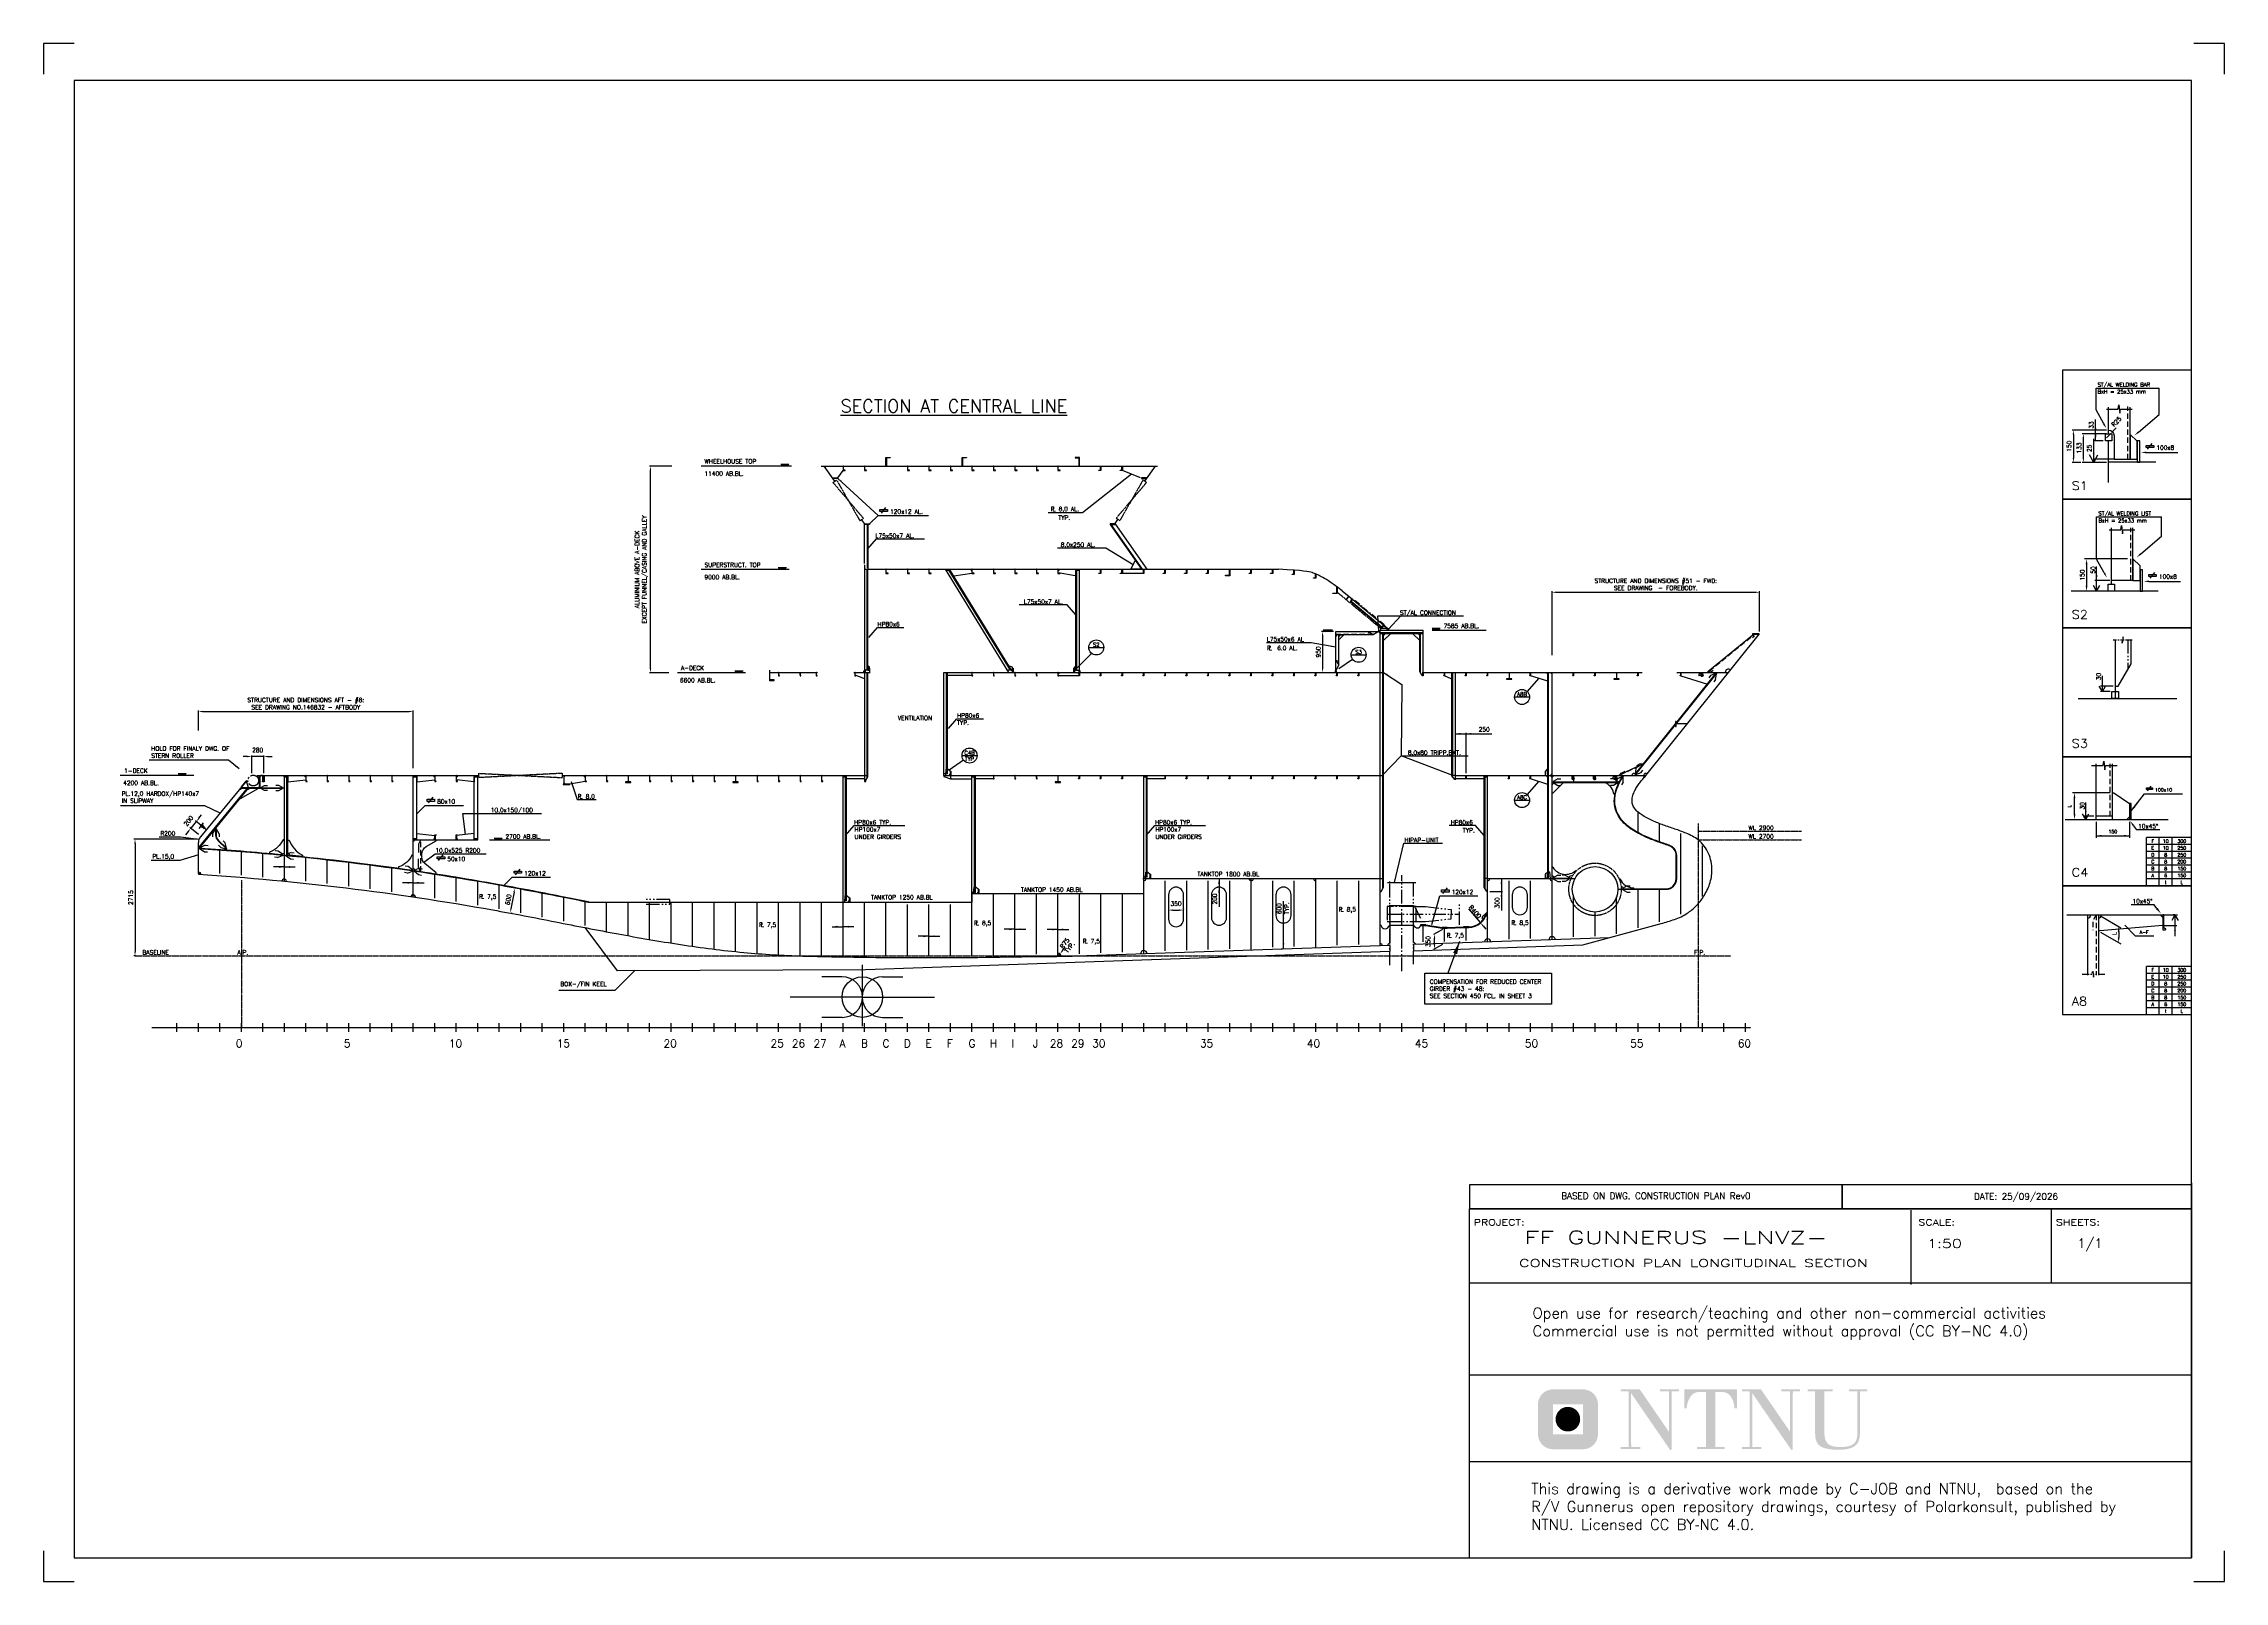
# Model space of a CAD drawing. Extents: x 53504 to 157576, y 25397 to 112069.
# Drawn here: x 106830 to 157576, y 76274 to 112069 of the extents above; entities outside this region: 2.
import ezdxf
from ezdxf.enums import TextEntityAlignment as Align

# ---------------------------------------------------------------- set-up
doc = ezdxf.new("R2010")
doc.units = 0
doc.header["$LTSCALE"] = 250
for name, pattern in [('CENTER', [3, 2.5, -0.25, 0, -0.25]), ('DASHDOT', [1, 0.5, -0.25, 0, -0.25]), ('DASHED', [0.75, 0.5, -0.25]), ('PHANTOM', [2.1, 1.25, -0.2, 0.125, -0.2, 0.125, -0.2]), ('PHANTOM2', [1.25, 0.625, -0.125, 0.125, -0.125, 0.125, -0.125])]:
    doc.linetypes.add(name, pattern=pattern)
doc.layers.get('0').update_dxf_attribs({"linetype": 'CONTINUOUS'})
doc.layers.get('DEFPOINTS').update_dxf_attribs({"linetype": 'CONTINUOUS'})
for name, color, linetype in [('00-DIM1', 1, 'CONTINUOUS'), ('00-TXT4', 4, 'CONTINUOUS'), ('_-0', 7, 'CONTINUOUS'), ('REV C3', 3, 'CONTINUOUS'), ('S0CE1', 1, 'CENTER'), ('S0CO1', 1, 'CONTINUOUS'), ('S0CO2', 2, 'CONTINUOUS'), ('S0CO3', 3, 'CONTINUOUS'), ('S0CO5', 4, 'CONTINUOUS'), ('S0DA1', 1, 'DASHED'), ('S0DIM', 2, 'CONTINUOUS'), ('S0PH1', 1, 'PHANTOM'), ('S0PH2', 2, 'PHANTOM'), ('S0TX2', 2, 'CONTINUOUS'), ('S0TX3', 3, 'CONTINUOUS'), ('U0CO1', 1, 'CONTINUOUS')]:
    doc.layers.add(name, color=color, linetype=linetype)
doc.styles.add('18', font='romans', dxfattribs={"height": 180})
doc.styles.add('ROMANS', font='romans', dxfattribs={"height": 100})
doc.styles.add('Romans500', font='romans.shx', dxfattribs={"width": 0.8, "height": 500})
doc.dimstyles.new('MEDIUM', dxfattribs={"dimscale": 0.5, "dimtxt": 2, "dimasz": 2, "dimexe": 50, "dimexo": 100, "dimgap": 100, "dimtad": 1, "dimdsep": 46, "dimtxsty": 'ROMANS', "dimblk1": 'PIL-2', "dimblk2": 'PIL-3', "dimsah": 1, "dimcen": 200, "dimclrd": 1, "dimclre": 1, "dimclrt": 2, "dimazin": 2, "dimtfac": 1, "dimtmove": 0, "dimatfit": 3, "dimldrblk": 'PIL-3', "dimfxl": 1, "dimtvp": 100, "dimtolj": 1, "dimarcsym": 0})
doc.dimstyles.new('ORGINAL', dxfattribs={"dimscale": 100, "dimtxt": 1.8, "dimasz": 2, "dimexe": 0.5, "dimexo": 1, "dimgap": 0.5, "dimtad": 1, "dimdec": 0, "dimdsep": 46, "dimtxsty": 'ROMANS', "dimcen": 0, "dimclrd": 1, "dimclre": 1, "dimclrt": 2, "dimadec": 3, "dimazin": 2, "dimtfac": 1, "dimtdec": 0, "dimtmove": 0, "dimatfit": 3, "dimfxl": 1, "dimtvp": 100, "dimtolj": 1, "dimarcsym": 0})
doc.dimstyles.new('ROAR', dxfattribs={"dimscale": 0.4, "dimtxt": 150, "dimasz": 2.4, "dimexe": 100, "dimexo": 100, "dimgap": 400, "dimtad": 0, "dimdsep": 46, "dimtxsty": 'ROMANS', "dimblk1": 'PILB', "dimblk2": 'PILC', "dimsah": 1, "dimcen": 0, "dimclrd": 1, "dimclre": 1, "dimclrt": 2, "dimadec": 0, "dimazin": 0, "dimtfac": 1, "dimtmove": 2, "dimatfit": 3, "dimldrblk": 'PILB', "dimfxl": 100, "dimtvp": 100, "dimtolj": 1, "dimarcsym": 0})
doc.dimstyles.new('SHORT', dxfattribs={"dimscale": 0.5, "dimtxt": 2, "dimasz": 2, "dimexe": 0, "dimexo": 0, "dimgap": 100, "dimtad": 1, "dimdsep": 46, "dimtxsty": 'ROMANS', "dimblk1": 'PIL-1', "dimblk2": 'PIL-2', "dimsah": 1, "dimcen": 200, "dimclrd": 1, "dimclre": 1, "dimclrt": 2, "dimazin": 2, "dimtfac": 1, "dimtmove": 0, "dimatfit": 3, "dimfxl": 1, "dimtvp": 100, "dimtolj": 1, "dimarcsym": 0})
doc.dimstyles.get("Standard").update_dxf_attribs({"dimscale": 50, "dimtxt": 2, "dimasz": 2, "dimexe": 0.5, "dimexo": 1, "dimgap": 1, "dimtad": 1, "dimdsep": 46, "dimtxsty": 'ROMANS', "dimcen": 1.5, "dimclrd": 1, "dimclre": 1, "dimclrt": 2, "dimazin": 2, "dimtfac": 1, "dimtmove": 2, "dimatfit": 3, "dimfxl": 1, "dimtvp": 100, "dimtolj": 1, "dimarcsym": 0})

# ---------------------------------------------------------------- blocks, each defined once
blk = doc.blocks.new('snip')
at = {"color": 0, "linetype": 'ByBlock'}
for p, q in [((-75, -151), (-75, -221)), ((75, -151), (75, -221))]:
    blk.add_line(p, q, dxfattribs=at)
blk.add_lwpolyline([(75, -151), (13, -43), (-12, -43), (-75, -151)], dxfattribs=at)
blk = doc.blocks.new('HP120x8')
at = {"color": 0}
blk.add_lwpolyline([(0, 0), (0, -120), (24, -120, 0.767327), (27, -109), (10, -99, -0.267949), (8, -95), (8, 0)], format="xyb", close=True, dxfattribs=at)
blk = doc.blocks.new('SNIP-1')
at = {"color": 0, "linetype": 'PHANTOM'}
blk.add_lwpolyline([(0, 0), (0, -5), (87, -55), (287, -55)], dxfattribs=at)
blk = doc.blocks.new('HP140x8')
at = {"color": 0}
blk.add_lwpolyline([(0, 0), (0, -140), (24, -140, 0.767327), (27, -129), (11, -119, -0.267949), (8, -115), (8, 0)], format="xyb", close=True, dxfattribs=at)
blk = doc.blocks.new('HP80x7')
at = {"color": 0, "linetype": 'ByBlock'}
blk.add_lwpolyline([(17, -80, 0.773344), (19, -73), (8, -66, -0.267949), (6, -63), (6, 0), (0, 0), (0, -80), (17, -80)], format="xyb", dxfattribs=at)
blk = doc.blocks.new('hipap-s')
at = {"layer": 'S0CO1', "color": 0, "linetype": 'ByBlock'}
for p, q in [((-335, 1175), (1345, 1175)), ((335, 1350), (553, 1350)), ((553, 1350), (1153, 1281)), ((553, 1000), (1153, 1069)), ((1153, 1281), (1153, 1175)), ((1153, 1069), (1153, 1175)), ((1345, 925), (1345, 1425)), ((335, 1000), (553, 1000))]:
    blk.add_line(p, q, dxfattribs=at)
blk.add_lwpolyline([(-327, 1911), (-11, 1911), (-5, 1894), (8, 1928), (14, 1911), (329, 1911)], dxfattribs=at)
at = {"layer": 'S0CO1', "color": 0, "linetype": 'ByBlock', "flags": 128}
for points in [[(-273, -9), (-273, 1938)], [(273, 9), (273, 1938)]]:
    blk.add_lwpolyline(points, dxfattribs=at)
at = {"layer": 'S0CO1', "color": 0, "linetype": 'ByBlock'}
blk.add_lwpolyline([(-335, 1000), (335, 1000), (335, 1350), (-335, 1350)], close=True, dxfattribs=at)
at = {"layer": 'S0PH1', "color": 0, "linetype": 'PHANTOM', "flags": 128}
blk.add_lwpolyline([(0, -150), (0, 2085)], dxfattribs=at)
blk = doc.blocks.new('PIL-2')
at = {"color": 0, "linetype": 'ByBlock'}
blk.add_line((0, 0), (-250, 0), dxfattribs=at)
blk.add_solid([(-125, 21), (-125, -21), (0, 0)], dxfattribs=at)
blk = doc.blocks.new('PIL-3')
at = {"color": 0, "linetype": 'ByBlock'}
blk.add_line((0, 0), (250, 0), dxfattribs=at)
blk.add_solid([(125, 21), (125, -21), (0, 0)], dxfattribs=at)
blk = doc.blocks.new('*D24')
at = {"layer": 'DEFPOINTS', "color": 0, "transparency": 16777216}
for p in [(140431, 92634), (140431, 92334), (140753, 92334)]:
    blk.add_point(p, dxfattribs=at)
at = {"layer": 'S0DIM', "color": 1, "lineweight": -2, "transparency": 16777216}
for p, q in [((140481, 92634), (140778, 92634)), ((140753, 92633), (140753, 92335)), ((140481, 92334), (140778, 92334)), ((140753, 92334), (140753, 91889))]:
    blk.add_line(p, q, dxfattribs=at)
for name, p, rotation in [('PIL-2', (140753, 92634), 90), ('PIL-3', (140753, 92334), 270)]:
    blk.add_blockref(name, p, dxfattribs=dict(at, rotation=rotation))
at = {"layer": 'S0DIM', "color": 2, "transparency": 16777216, "insert": (140653, 92068), "char_height": 100, "attachment_point": 5, "rotation": 90, "style": 'ROMANS'}
blk.add_mtext('\\A1;300', dxfattribs=at)
blk = doc.blocks.new('HP-UTK-80-LUG')
at = {"color": 0, "linetype": 'ByBlock'}
for p, q in [((-86, -48), (-86, -54)), ((-86, -63), (-86, -69)), ((-54, -33), (-80, -40)), ((-54, -71), (-75, -77)), ((-6, -20), (-45, -30)), ((-6, -58), (-45, -69)), ((0, -10), (8, -2))]:
    blk.add_line(p, q, dxfattribs=at)
blk.add_lwpolyline([(-40, -6), (-40, -2), (-40, -48), (-40, -69, 0.414214), (-19, -90), (0, -90, 1), (0, -48)], format="xyb", dxfattribs=at)
for centre, start, end in [((-77, -48), 105, 180), ((-77, -69), 180, 285)]:
    blk.add_arc(centre, 8.33, start, end, dxfattribs=at)
blk = doc.blocks.new('HP-UTK-80-O')
at = {"color": 0, "linetype": 'ByBlock'}
blk.add_line((0, -10), (8, -2), dxfattribs=at)
blk.add_lwpolyline([(-40, -6), (-40, -2), (-40, -48), (-40, -69, 0.414214), (-19, -90), (0, -90, 1), (0, -48)], format="xyb", dxfattribs=at)
blk = doc.blocks.new('KNE250')
at = {"layer": 'S0CO1', "color": 0}
blk.add_lwpolyline([(40, 0), (250, 0), (250, -15), (15, -250), (0, -250), (0, -40, 0.414214)], format="xyb", close=True, dxfattribs=at)
blk = doc.blocks.new('*D28')
at = {"layer": 'DEFPOINTS', "color": 0, "transparency": 16777216}
for p in [(146757, 99298), (146757, 98334), (141931, 97786)]:
    blk.add_point(p, dxfattribs=at)
at = {"layer": 'S0TX2', "color": 1, "lineweight": -2, "transparency": 16777216}
for p, q in [((141931, 97836), (141931, 99323)), ((142031, 99298), (146657, 99298)), ((146757, 98384), (146757, 99323))]:
    blk.add_line(p, q, dxfattribs=at)
at = {"layer": 'S0TX2', "color": 1, "transparency": 16777216}
for points in [[(142031, 99314), (142031, 99281), (141931, 99298)], [(146657, 99314), (146657, 99281), (146757, 99298)]]:
    blk.add_solid(points, dxfattribs=at)
at = {"layer": 'S0TX2', "color": 2, "transparency": 16777216, "insert": (144344, 99481), "char_height": 100, "attachment_point": 5, "style": 'ROMANS'}
blk.add_mtext('\\A1;STRUCTURE AND DIMENSIONS #51 - FWD:\\PSEE DRAWING  - FOREBODY.', dxfattribs=at)
blk = doc.blocks.new('*X7')
at = {"color": 0}
for p, q in [((13410, 17177), (13450, 17217)), ((13439, 17177), (13479, 17217)), ((13467, 17177), (13507, 17217)), ((13495, 17177), (13535, 17217)), ((13523, 17177), (13563, 17217)), ((13552, 17177), (13592, 17217))]:
    blk.add_line(p, q, dxfattribs=at)
blk = doc.blocks.new('TYKK')
at = {"layer": 'S0CO1'}
for p, q in [((-2, 0.8), (2, 0.8)), ((-2, 0), (2, 0))]:
    blk.add_line(p, q, dxfattribs=at)
at = {"layer": 'S0CO1', "xscale": 0.0204, "yscale": 0.0204, "zscale": 0.0204}
blk.add_blockref('*X7', (-275.4, -350.4), dxfattribs=at)
blk = doc.blocks.new('L100X50X8')
at = {"layer": 'S0CO2'}
blk.add_lwpolyline([(0, 0), (0, -100), (50, -100), (50, -92), (8, -92), (8, 0)], close=True, dxfattribs=at)
blk = doc.blocks.new('FLST-2')
at = {"layer": 'S0TX2', "color": 1}
for p, q in [((-256, 101), (-256, 151)), ((-256, 151), (-81, 151)), ((-81, 101), (-256, 101)), ((-222, 65), (-117, 198)), ((-81, 151), (-81, 101))]:
    blk.add_line(p, q, dxfattribs=at)
at = {"layer": 'S0TX2', "style": 'ROMANS'}
blk.add_attdef('FL.ST', (-20, 50), '', height=100, dxfattribs=at)
blk = doc.blocks.new('PLDIM2')
at = {"layer": 'S0TX2', "style": 'ROMANS'}
for s, p in [('P', (-19, 0)), ('L', (23, 0))]:
    blk.add_text(s, height=100, dxfattribs=at).set_placement(p)
blk.add_attdef('XX.X', (168, -1), '', height=100, dxfattribs=at)
blk = doc.blocks.new('PILC')
at = {"color": 1, "linetype": 'ByBlock'}
blk.add_line((0, 0), (-250, 0), dxfattribs=at)
blk.add_solid([(-125, 21), (-125, -21), (0, 0)], dxfattribs=at)
blk = doc.blocks.new('PILD')
at = {"color": 1, "linetype": 'ByBlock'}
blk.add_line((0, 0), (250, 0), dxfattribs=at)
blk.add_solid([(125, 21), (125, -21), (0, 0)], dxfattribs=at)
blk = doc.blocks.new('PLT-MOT')
at = {"layer": 'S0CO1'}
for name, p in [('PILC', (-2, 0)), ('PILD', (3, 0))]:
    blk.add_blockref(name, p, dxfattribs=at)
blk = doc.blocks.new('*D33')
at = {"layer": 'DEFPOINTS', "color": 0, "transparency": 16777216}
for p in [(134181, 92634), (134181, 92434), (134181, 92434)]:
    blk.add_point(p, dxfattribs=at)
at = {"layer": 'S0TX2', "color": 1, "lineweight": -2, "transparency": 16777216}
for p, q in [((134131, 92634), (134156, 92634)), ((134131, 92434), (134156, 92434)), ((134181, 92633), (134181, 92435)), ((134181, 92434), (134181, 91979))]:
    blk.add_line(p, q, dxfattribs=at)
for name, p, rotation in [('PIL-2', (134181, 92634), 90), ('PIL-3', (134181, 92434), 270)]:
    blk.add_blockref(name, p, dxfattribs=dict(at, rotation=rotation))
at = {"layer": 'S0TX2', "color": 2, "transparency": 16777216, "insert": (134081, 92158), "char_height": 100, "attachment_point": 5, "rotation": 90, "style": 'ROMANS'}
blk.add_mtext('\\A1;200', dxfattribs=at)
blk = doc.blocks.new('*D34')
at = {"layer": 'DEFPOINTS', "color": 0, "transparency": 16777216}
for p in [(135680, 91600), (135680, 91600), (135680, 91000)]:
    blk.add_point(p, dxfattribs=at)
at = {"layer": 'S0TX2', "color": 1, "lineweight": -2, "transparency": 16777216}
for p, q in [((135680, 91600), (135680, 92111)), ((135630, 91600), (135655, 91600)), ((135680, 91001), (135680, 91599)), ((135630, 91000), (135655, 91000))]:
    blk.add_line(p, q, dxfattribs=at)
for name, p, rotation in [('PIL-3', (135680, 91600), 90), ('PIL-2', (135680, 91000), 270)]:
    blk.add_blockref(name, p, dxfattribs=dict(at, rotation=rotation))
at = {"layer": 'S0TX2', "color": 2, "transparency": 16777216, "insert": (135580, 91933), "char_height": 100, "attachment_point": 5, "rotation": 90, "style": 'ROMANS'}
blk.add_mtext('\\A1;600', dxfattribs=at)
blk = doc.blocks.new('*D35')
at = {"layer": 'DEFPOINTS', "color": 0, "transparency": 16777216}
for p in [(133006, 91881), (133356, 91900), (133356, 91881)]:
    blk.add_point(p, dxfattribs=at)
at = {"layer": 'S0TX2', "color": 1, "lineweight": -2, "transparency": 16777216}
for p, q in [((133006, 91931), (133006, 91925)), ((133106, 91900), (133256, 91900)), ((133356, 91931), (133356, 91925))]:
    blk.add_line(p, q, dxfattribs=at)
at = {"layer": 'S0TX2', "color": 1, "transparency": 16777216}
for points in [[(133106, 91917), (133106, 91884), (133006, 91900)], [(133256, 91917), (133256, 91884), (133356, 91900)]]:
    blk.add_solid(points, dxfattribs=at)
at = {"layer": 'S0TX2', "color": 2, "transparency": 16777216, "insert": (133181, 92050), "char_height": 100, "attachment_point": 5, "style": 'ROMANS'}
blk.add_mtext('\\A1;350', dxfattribs=at)
blk = doc.blocks.new('*D36')
at = {"layer": 'DEFPOINTS', "color": 0, "transparency": 16777216}
for p in [(139931, 96005), (139681, 95502), (139931, 95034)]:
    blk.add_point(p, dxfattribs=at)
at = {"layer": 'S0TX2', "color": 1, "lineweight": -2, "transparency": 16777216}
for p, q in [((139681, 95552), (139681, 96030)), ((139682, 96005), (139930, 96005)), ((139931, 95084), (139931, 96030)), ((139931, 96005), (140531, 96005))]:
    blk.add_line(p, q, dxfattribs=at)
at = {"layer": 'S0TX2', "color": 1, "lineweight": -2, "transparency": 16777216, "rotation": 180}
blk.add_blockref('PIL-2', (139681, 96005), dxfattribs=at)
at = {"layer": 'S0TX2', "color": 1, "lineweight": -2, "transparency": 16777216}
blk.add_blockref('PIL-3', (139931, 96005), dxfattribs=at)
at = {"layer": 'S0TX2', "color": 2, "transparency": 16777216, "insert": (140352, 96105), "char_height": 100, "attachment_point": 5, "style": 'ROMANS'}
blk.add_mtext('\\A1;250', dxfattribs=at)
blk = doc.blocks.new('*D38')
at = {"layer": 'DEFPOINTS', "color": 0, "transparency": 16777216}
for p in [(120951, 102234), (121502, 102234), (121428, 97425)]:
    blk.add_point(p, dxfattribs=at)
at = {"layer": 'S0TX2', "color": 1, "lineweight": -2, "transparency": 16777216}
for p, q in [((121452, 102234), (120926, 102234)), ((120951, 97525), (120951, 102134)), ((121378, 97425), (120926, 97425))]:
    blk.add_line(p, q, dxfattribs=at)
at = {"layer": 'S0TX2', "color": 1, "transparency": 16777216}
for points in [[(120934, 102134), (120968, 102134), (120951, 102234)], [(120934, 97525), (120968, 97525), (120951, 97425)]]:
    blk.add_solid(points, dxfattribs=at)
at = {"layer": 'S0TX2', "color": 2, "transparency": 16777216, "insert": (120741, 99829), "char_height": 100, "attachment_point": 5, "rotation": 90, "style": 'ROMANS'}
blk.add_mtext('\\A1;ALUMINIUM ABOVE A-DECK\\PEXCEPT FUNNEL/CASING AND GALLEY', dxfattribs=at)
blk = doc.blocks.new('L150X100X10')
at = {"layer": 'S0CO2'}
blk.add_lwpolyline([(0, 0), (0, -150), (100, -150), (100, -150), (100, -140), (15, -140, -0.414214), (10, -135), (10, 0)], format="xyb", close=True, dxfattribs=at)
blk = doc.blocks.new('O-X')
at = {"layer": 'U0CO1'}
for p, q in [((0, -676), (0, 747)), ((0, 0), (-1679, 0)), ((-468, 472), (-940, 472)), ((0, 0), (1679, 0)), ((468, 472), (940, 472)), ((-468, -472), (-940, -472)), ((468, -472), (940, -472))]:
    blk.add_line(p, q, dxfattribs=at)
blk.add_circle((0, 0), 472, dxfattribs=at)
for centre, start, end in [((-468, 0), 270, 90), ((468, 0), 90, 270)]:
    blk.add_arc(centre, 472, start, end, dxfattribs=at)
blk = doc.blocks.new('*D43')
at = {"layer": 'DEFPOINTS', "color": 0, "transparency": 16777216}
for p in [(117795, 92420), (117686, 91830), (117686, 91830)]:
    blk.add_point(p, dxfattribs=at)
at = {"layer": 'S0CO1', "color": 1, "lineweight": -2, "transparency": 16777216}
for p, q in [((117844, 92411), (117820, 92415)), ((117777, 92321), (117704, 91928)), ((117735, 91821), (117710, 91825))]:
    blk.add_line(p, q, dxfattribs=at)
at = {"layer": 'S0CO1', "color": 1, "transparency": 16777216}
for points in [[(117760, 92324), (117793, 92318), (117795, 92420)], [(117688, 91931), (117720, 91925), (117686, 91830)]]:
    blk.add_solid(points, dxfattribs=at)
at = {"layer": 'S0CO1', "color": 2, "transparency": 16777216, "insert": (117642, 92143), "char_height": 100, "attachment_point": 5, "rotation": 79.5124, "style": 'ROMANS'}
blk.add_mtext('\\A1;600', dxfattribs=at)
blk = doc.blocks.new('HP160x7')
at = {"color": 0}
blk.add_lwpolyline([(0, 0), (0, -160), (23, -160, 0.767327), (26, -149), (10, -140, -0.267949), (7, -134), (7, 0)], format="xyb", close=True, dxfattribs=at)
blk = doc.blocks.new('DET2')
at = {"layer": 'S0TX3', "color": 1}
blk.add_line((-175, 0), (175, 0), dxfattribs=at)
blk.add_circle((0, 0), 175, dxfattribs=at)
at = {"layer": 'S0TX3', "color": 2, "style": 'ROMANS'}
for tag, p in [('DET1', (0, 20)), ('DET2', (0, -120))]:
    blk.add_attdef(tag, text='', height=90, dxfattribs=at).set_placement(p, align=Align.CENTER)
blk = doc.blocks.new('*D56')
at = {"layer": 'DEFPOINTS', "color": 0, "transparency": 16777216}
for p in [(130478, 90879), (130431, 90820)]:
    blk.add_point(p, dxfattribs=at)
at = {"layer": 'S0CO1', "color": 1, "lineweight": -2, "transparency": 16777216}
for p, q in [((130431, 90820), (130478, 90879)), ((130541, 90957), (130603, 91035))]:
    blk.add_line(p, q, dxfattribs=at)
at = {"layer": 'S0CO1', "color": 1, "transparency": 16777216}
blk.add_solid([(130528, 90967), (130554, 90947), (130478, 90879)], dxfattribs=at)
at = {"layer": 'S0CO1', "color": 2, "transparency": 16777216, "insert": (130591, 91128), "char_height": 100, "attachment_point": 5, "rotation": 51.335, "style": 'ROMANS'}
blk.add_mtext('\\A1;R75', dxfattribs=at)
blk = doc.blocks.new('KNE150')
at = {"layer": 'S0CO1', "color": 0}
blk.add_lwpolyline([(30, 0), (150, 0), (150, -15), (15, -150), (0, -150), (0, -30, 0.414214)], format="xyb", close=True, dxfattribs=at)
blk = doc.blocks.new('L200X100X10')
at = {"layer": 'S0CO2'}
blk.add_lwpolyline([(0, 0), (0, -200), (100, -200), (100, -200), (100, -190), (15, -190, -0.414214), (10, -185), (10, 0)], format="xyb", close=True, dxfattribs=at)
blk = doc.blocks.new('*D61')
at = {"layer": 'DEFPOINTS', "color": 0, "transparency": 16777216}
for p in [(139197, 91344), (139431, 91479), (139431, 91129)]:
    blk.add_point(p, dxfattribs=at)
at = {"layer": 'S0CO1', "color": 1, "lineweight": -2, "transparency": 16777216}
for p, q in [((139381, 91451), (139172, 91330)), ((139381, 91101), (139172, 90980)), ((139197, 91094), (139197, 91244))]:
    blk.add_line(p, q, dxfattribs=at)
at = {"layer": 'S0CO1', "color": 1, "transparency": 16777216}
for points in [[(139180, 91244), (139213, 91244), (139197, 91344)], [(139180, 91094), (139213, 91094), (139197, 90994)]]:
    blk.add_solid(points, dxfattribs=at)
at = {"layer": 'S0CO1', "color": 2, "transparency": 16777216, "insert": (139047, 91169), "char_height": 100, "attachment_point": 5, "rotation": 90, "style": 'ROMANS'}
blk.add_mtext('\\A1;350', dxfattribs=at)
blk = doc.blocks.new('*D63')
at = {"layer": 'DEFPOINTS', "color": 0, "transparency": 16777216}
for p in [(115431, 96523), (110431, 96034), (115431, 95150)]:
    blk.add_point(p, dxfattribs=at)
at = {"layer": 'S0CO1', "color": 1, "lineweight": -2, "transparency": 16777216}
for p, q in [((110431, 96084), (110431, 96548)), ((110531, 96523), (115331, 96523)), ((115431, 95200), (115431, 96548))]:
    blk.add_line(p, q, dxfattribs=at)
at = {"layer": 'S0CO1', "color": 1, "transparency": 16777216}
for points in [[(110531, 96540), (110531, 96506), (110431, 96523)], [(115331, 96540), (115331, 96506), (115431, 96523)]]:
    blk.add_solid(points, dxfattribs=at)
at = {"layer": 'S0CO1', "color": 2, "transparency": 16777216, "insert": (112931, 96706), "char_height": 100, "attachment_point": 5, "style": 'ROMANS'}
blk.add_mtext('\\A1;STRUCTURE AND DIMENSIONS AFT - #8:\\PSEE DRAWING NO.146832 - AFTBODY', dxfattribs=at)
blk = doc.blocks.new('*D64')
at = {"layer": 'DEFPOINTS', "color": 0, "transparency": 16777216}
for p in [(139989, 91926), (140261, 91609)]:
    blk.add_point(p, dxfattribs=at)
at = {"layer": 'S0CO1', "color": 1, "lineweight": -2, "transparency": 16777216}
for p, q in [((139989, 91926), (140261, 91609)), ((140326, 91534), (140391, 91458))]:
    blk.add_line(p, q, dxfattribs=at)
at = {"layer": 'S0CO1', "color": 1, "transparency": 16777216}
blk.add_solid([(140339, 91545), (140313, 91523), (140261, 91609)], dxfattribs=at)
at = {"layer": 'S0CO1', "color": 2, "transparency": 16777216, "insert": (140138, 91861), "char_height": 100, "attachment_point": 5, "rotation": 310.6779, "style": 'ROMANS'}
blk.add_mtext('\\A1;R400', dxfattribs=at)
blk = doc.blocks.new('ST10074')
at = {"layer": 'S0CO1', "color": 2}
for p, q in [((-87, -85), (-87, 85)), ((0, 0), (-87, 50)), ((0, 0), (-87, -50)), ((0, 30), (0, -30))]:
    blk.add_line(p, q, dxfattribs=at)
blk = doc.blocks.new('A$C2AAB43B3')
at = {"layer": 'DEFPOINTS', "color": 0, "linetype": 'ByBlock'}
blk.add_point((85, 211), dxfattribs=at)
at = {"layer": 'S0CO1'}
blk.add_line((85, 0), (85, 211), dxfattribs=at)
at = {"layer": 'S0CO1', "rotation": 270}
blk.add_blockref('ST10074', (85, 57), dxfattribs=at)
blk = doc.blocks.new('*D78')
at = {"layer": 'DEFPOINTS', "color": 0, "transparency": 16777216}
for p in [(110256, 93805), (110474, 93628), (110600, 93784)]:
    blk.add_point(p, dxfattribs=at)
at = {"layer": 'S0CO1', "color": 1, "lineweight": -2, "transparency": 16777216}
for p, q in [((110382, 93960), (110256, 93805)), ((110561, 93815), (110362, 93976)), ((110445, 94038), (110507, 94116)), ((110193, 93727), (110130, 93649)), ((110435, 93660), (110236, 93820))]:
    blk.add_line(p, q, dxfattribs=at)
at = {"layer": 'S0CO1', "color": 1, "transparency": 16777216}
for points in [[(110432, 94048), (110458, 94027), (110382, 93960)], [(110180, 93737), (110206, 93716), (110256, 93805)]]:
    blk.add_solid(points, dxfattribs=at)
at = {"layer": 'S0CO1', "color": 2, "transparency": 16777216, "insert": (110202, 93977), "char_height": 100, "attachment_point": 5, "rotation": 51, "style": 'ROMANS'}
blk.add_mtext('\\A1;200', dxfattribs=at)
blk = doc.blocks.new('*D79')
at = {"layer": 'DEFPOINTS', "color": 0, "linetype": 'ByBlock', "transparency": 16777216}
for p in [(110451, 93549), (108957, 90834), (109016, 90834)]:
    blk.add_point(p, dxfattribs=at)
at = {"layer": 'S0CO1', "color": 1, "linetype": 'ByBlock', "lineweight": -2, "transparency": 16777216}
for p, q in [((110401, 93549), (108932, 93549)), ((108957, 93449), (108957, 90934)), ((108966, 90834), (108932, 90834))]:
    blk.add_line(p, q, dxfattribs=at)
at = {"layer": 'S0CO1', "color": 1, "linetype": 'ByBlock', "transparency": 16777216}
for points in [[(108940, 93449), (108974, 93449), (108957, 93549)], [(108940, 90934), (108974, 90934), (108957, 90834)]]:
    blk.add_solid(points, dxfattribs=at)
at = {"layer": 'S0CO1', "color": 2, "linetype": 'ByBlock', "transparency": 16777216, "insert": (108857, 92191), "char_height": 100, "attachment_point": 5, "rotation": 90, "style": 'ROMANS'}
blk.add_mtext('\\A1;2715', dxfattribs=at)
blk = doc.blocks.new('*D80')
at = {"layer": 'DEFPOINTS', "color": 0, "linetype": 'ByBlock', "transparency": 16777216}
for p in [(111671, 95474), (111671, 95034), (111951, 95034)]:
    blk.add_point(p, dxfattribs=at)
at = {"layer": 'S0CO1', "color": 1, "linetype": 'ByBlock', "lineweight": -2, "transparency": 16777216}
for p, q in [((111571, 95474), (111471, 95474)), ((111671, 95084), (111671, 95499)), ((111951, 95474), (111671, 95474)), ((111951, 95084), (111951, 95499)), ((112051, 95474), (112151, 95474))]:
    blk.add_line(p, q, dxfattribs=at)
at = {"layer": 'S0CO1', "color": 1, "linetype": 'ByBlock', "transparency": 16777216}
for points in [[(111571, 95491), (111571, 95457), (111671, 95474)], [(112051, 95491), (112051, 95457), (111951, 95474)]]:
    blk.add_solid(points, dxfattribs=at)
at = {"layer": 'S0CO1', "color": 2, "linetype": 'ByBlock', "transparency": 16777216, "insert": (111811, 95624), "char_height": 100, "attachment_point": 5, "style": 'ROMANS'}
blk.add_mtext('\\A1;280', dxfattribs=at)
blk = doc.blocks.new('vin')
at = {"layer": 'S0CO1', "linetype": 'ByBlock'}
for p, q in [((-15, 0), (65, 0)), ((-5, 20), (16, 20)), ((0, 40), (12, 40)), ((0, 40), (0, 0)), ((12, 40), (12, 0)), ((65, 3), (65, -22)), ((65, 3), (70, 3)), ((70, 3), (70, -22)), ((-15, -12), (65, -12)), ((53, -938), (53, -12)), ((65, -22), (70, -22)), ((65, -938), (65, -22)), ((-15, -938), (65, -938)), ((-15, -950), (65, -950)), ((-5, -970), (16, -970)), ((0, -990), (0, -950)), ((0, -990), (12, -990)), ((12, -990), (12, -950)), ((65, -953), (65, -928)), ((65, -928), (70, -928)), ((65, -953), (70, -953)), ((70, -953), (70, -928))]:
    blk.add_line(p, q, dxfattribs=at)
at = {"layer": 'S0CO1', "linetype": 'DASHDOT'}
blk.add_line((-15, 0), (-15, -950), dxfattribs=at)
blk = doc.blocks.new('*D85')
at = {"layer": 'DEFPOINTS', "color": 0, "linetype": 'ByBlock', "transparency": 16777216}
for p in [(136896, 98384), (136521, 97434), (136591, 97434)]:
    blk.add_point(p, dxfattribs=at)
at = {"layer": 'S0CO1', "color": 1, "linetype": 'ByBlock', "lineweight": -2, "transparency": 16777216}
for p, q in [((136846, 98384), (136566, 98384)), ((136591, 98284), (136591, 97534)), ((136571, 97434), (136616, 97434))]:
    blk.add_line(p, q, dxfattribs=at)
at = {"layer": 'S0CO1', "color": 1, "linetype": 'ByBlock', "transparency": 16777216}
for points in [[(136575, 98284), (136608, 98284), (136591, 98384)], [(136575, 97534), (136608, 97534), (136591, 97434)]]:
    blk.add_solid(points, dxfattribs=at)
at = {"layer": 'S0CO1', "color": 2, "linetype": 'ByBlock', "transparency": 16777216, "insert": (136491, 97909), "char_height": 100, "attachment_point": 5, "rotation": 90, "style": 'ROMANS'}
blk.add_mtext('\\A1;950', dxfattribs=at)
blk = doc.blocks.new('ST10011')
at = {"layer": 'S0CO1'}
for p, q in [((4.2, 0.7), (-0.1, 0.7)), ((0, 0), (0.7, 0.7)), ((0.6, 0), (1.3, 0.7)), ((1.2, 0), (1.9, 0.7)), ((1.8, 0), (2.5, 0.7)), ((2.4, 0), (3.1, 0.7)), ((3, 0), (3.7, 0.7))]:
    blk.add_line(p, q, dxfattribs=at)
blk = doc.blocks.new('PIL-1')
at = {"color": 0, "linetype": 'ByBlock'}
for q in [(173, 100), (173, -100), (546, 0)]:
    blk.add_line((0, 0), q, dxfattribs=at)
blk = doc.blocks.new('*D45')
at = {"layer": 'DEFPOINTS', "color": 0, "transparency": 16777216}
for p in [(-16603, -31384), (-16603, -31459), (-16130, -31384)]:
    blk.add_point(p, dxfattribs=at)
at = {"layer": 'S0DIM', "color": 1, "lineweight": -2, "transparency": 16777216}
for p, q in [((-16603, -31383), (-16603, -31003)), ((-16130, -31384), (-16603, -31384)), ((-16603, -31459), (-16603, -31384)), ((-16603, -31460), (-16603, -31461))]:
    blk.add_line(p, q, dxfattribs=at)
for name, p, rotation in [('PIL-1', (-16603, -31459), 90), ('PIL-2', (-16603, -31384), 270)]:
    blk.add_blockref(name, p, dxfattribs=dict(at, rotation=rotation))
at = {"layer": 'S0DIM', "color": 2, "transparency": 16777216, "insert": (-16703, -31134), "char_height": 100, "attachment_point": 5, "rotation": 90, "style": 'ROMANS'}
blk.add_mtext('\\A1;25', dxfattribs=at)
blk = doc.blocks.new('*D46')
at = {"layer": 'DEFPOINTS', "color": 0, "transparency": 16777216}
for p in [(-16255, -30709), (-17076, -31459), (-16852, -31459)]:
    blk.add_point(p, dxfattribs=at)
at = {"layer": 'S0DIM', "color": 1, "lineweight": -2, "transparency": 16777216}
for p, q in [((-16305, -30709), (-17101, -30709)), ((-17076, -30809), (-17076, -31359)), ((-16902, -31459), (-17101, -31459))]:
    blk.add_line(p, q, dxfattribs=at)
at = {"layer": 'S0DIM', "color": 1, "transparency": 16777216}
for points in [[(-17092, -30809), (-17059, -30809), (-17076, -30709)], [(-17092, -31359), (-17059, -31359), (-17076, -31459)]]:
    blk.add_solid(points, dxfattribs=at)
at = {"layer": 'S0DIM', "color": 2, "transparency": 16777216, "insert": (-17176, -31084), "char_height": 100, "attachment_point": 5, "rotation": 90, "style": 'ROMANS'}
blk.add_mtext('\\A1;150', dxfattribs=at)
blk = doc.blocks.new('*D47')
at = {"layer": 'DEFPOINTS', "color": 0, "transparency": 16777216}
for p in [(-16843, -30794), (-16255, -30794), (-16255, -31459)]:
    blk.add_point(p, dxfattribs=at)
at = {"layer": 'S0DIM', "color": 1, "lineweight": -2, "transparency": 16777216}
for p, q in [((-16305, -30794), (-16868, -30794)), ((-16843, -31359), (-16843, -30894)), ((-16305, -31459), (-16868, -31459))]:
    blk.add_line(p, q, dxfattribs=at)
at = {"layer": 'S0DIM', "color": 1, "transparency": 16777216}
for points in [[(-16860, -30894), (-16827, -30894), (-16843, -30794)], [(-16860, -31359), (-16827, -31359), (-16843, -31459)]]:
    blk.add_solid(points, dxfattribs=at)
at = {"layer": 'S0DIM', "color": 2, "transparency": 16777216, "insert": (-16943, -31126), "char_height": 100, "attachment_point": 5, "rotation": 90, "style": 'ROMANS'}
blk.add_mtext('\\A1;133', dxfattribs=at)
blk = doc.blocks.new('*D48')
at = {"layer": 'DEFPOINTS', "color": 0, "transparency": 16777216}
for p in [(-16166, -30745), (-16079, -30656)]:
    blk.add_point(p, dxfattribs=at)
at = {"layer": 'S0DIM', "color": 1, "lineweight": -2, "transparency": 16777216}
for p, q in [((-16236, -30817), (-16306, -30888)), ((-16079, -30656), (-16166, -30745))]:
    blk.add_line(p, q, dxfattribs=at)
at = {"layer": 'S0DIM', "color": 1, "transparency": 16777216}
blk.add_solid([(-16248, -30805), (-16224, -30828), (-16166, -30745)], dxfattribs=at)
at = {"layer": 'S0DIM', "color": 2, "transparency": 16777216, "insert": (-16074, -30512), "char_height": 100, "attachment_point": 5, "rotation": 45.5392, "style": 'ROMANS'}
blk.add_mtext('\\A1;R25', dxfattribs=at)
blk = doc.blocks.new('*D49')
at = {"layer": 'DEFPOINTS', "color": 0, "transparency": 16777216}
for p in [(-16603, -30794), (-16560, -30794), (-16330, -30959)]:
    blk.add_point(p, dxfattribs=at)
at = {"layer": 'S0DIM', "color": 1, "lineweight": -2, "transparency": 16777216}
for p, q in [((-16560, -30794), (-16560, -30459)), ((-16560, -30958), (-16560, -30795)), ((-16553, -30794), (-16535, -30794)), ((-16380, -30959), (-16585, -30959))]:
    blk.add_line(p, q, dxfattribs=at)
for name, p, rotation in [('PIL-3', (-16560, -30794), 90), ('PIL-2', (-16560, -30959), 270)]:
    blk.add_blockref(name, p, dxfattribs=dict(at, rotation=rotation))
at = {"layer": 'S0DIM', "color": 2, "transparency": 16777216, "insert": (-16660, -30590), "char_height": 100, "attachment_point": 5, "rotation": 90, "style": 'ROMANS'}
blk.add_mtext('\\A1;33', dxfattribs=at)
blk = doc.blocks.new('PILB')
at = {"color": 1}
for q in [(130, 75), (130, -75)]:
    blk.add_line((0, 0), q, dxfattribs=at)
at = {"color": 1, "linetype": 'ByBlock'}
blk.add_line((0, 0), (250, 0), dxfattribs=at)
blk = doc.blocks.new('*D51')
at = {"color": 1, "linetype": 'ByBlock', "transparency": 16777216}
for p, q in [((-20259, -35158), (-20259, -34837)), ((-20066, -35160), (-20299, -35160)), ((-20299, -35235), (-20299, -35235)), ((-20259, -35159), (-20259, -35158)), ((-20259, -35235), (-20259, -35160)), ((-20259, -35236), (-20259, -35237))]:
    blk.add_line(p, q, dxfattribs=at)
at = {"layer": 'DEFPOINTS', "color": 0, "linetype": 'ByBlock', "transparency": 16777216}
for p in [(-20259, -35160), (-20259, -35235), (-20026, -35160)]:
    blk.add_point(p, dxfattribs=at)
at = {"color": 1, "linetype": 'ByBlock', "transparency": 16777216}
for name, p, rotation in [('PILB', (-20259, -35235), 90), ('PILC', (-20259, -35160), 270)]:
    blk.add_blockref(name, p, dxfattribs=dict(at, rotation=rotation))
at = {"color": 2, "linetype": 'ByBlock', "transparency": 16777216, "style": 'ROMANS'}
blk.add_text('30', height=100, rotation=90, dxfattribs=at).set_placement((-20339, -34917), align=Align.MIDDLE_CENTER)
blk = doc.blocks.new('*D53')
at = {"layer": 'DEFPOINTS', "color": 0, "transparency": 16777216}
for p in [(20674, -20990), (20674, -21365), (21147, -21638)]:
    blk.add_point(p, dxfattribs=at)
at = {"layer": 'S0DIM', "color": 1, "lineweight": -2, "transparency": 16777216}
for p, q in [((20724, -21018), (21197, -21292)), ((20724, -21393), (21197, -21667)), ((21147, -21388), (21147, -21513))]:
    blk.add_line(p, q, dxfattribs=at)
at = {"layer": 'S0DIM', "color": 1, "transparency": 16777216}
for points in [[(21126, -21388), (21168, -21388), (21147, -21263)], [(21126, -21513), (21168, -21513), (21147, -21638)]]:
    blk.add_solid(points, dxfattribs=at)
at = {"layer": 'S0DIM', "color": 2, "transparency": 16777216, "insert": (21047, -21425), "char_height": 100, "attachment_point": 5, "rotation": 90}
blk.add_mtext('\\A1;L', dxfattribs=at)
blk = doc.blocks.new('*D54')
at = {"layer": 'DEFPOINTS', "color": 0, "transparency": 16777216}
for p in [(22174, -21240), (22457, -21240), (22497, -20990)]:
    blk.add_point(p, dxfattribs=at)
at = {"layer": 'S0DIM', "color": 1, "lineweight": -2, "transparency": 16777216}
for p, q in [((22214, -21240), (22497, -21240)), ((22457, -20990), (22417, -20990)), ((22457, -20989), (22457, -20988)), ((22457, -20990), (22457, -21240)), ((22457, -21241), (22457, -21242))]:
    blk.add_line(p, q, dxfattribs=at)
for name, p, rotation in [('PILB', (22457, -20990), 270), ('PILC', (22457, -21240), 90)]:
    blk.add_blockref(name, p, dxfattribs=dict(at, rotation=rotation))
at = {"layer": 'S0DIM', "color": 2, "transparency": 16777216, "insert": (22737, -21115), "char_height": 0.8, "attachment_point": 5, "rotation": 90}
blk.add_mtext('\\A1;100', dxfattribs=at)
blk = doc.blocks.new('*D67')
at = {"color": 1, "linetype": 'ByBlock', "transparency": 16777216}
for p, q in [((-20009, -38801), (-20009, -38479)), ((-19703, -38803), (-20049, -38803)), ((-20020, -39053), (-20049, -39053)), ((-20009, -38802), (-20009, -38801)), ((-20009, -39053), (-20009, -38803)), ((-20009, -39054), (-20009, -39055))]:
    blk.add_line(p, q, dxfattribs=at)
at = {"layer": 'DEFPOINTS', "color": 0, "linetype": 'ByBlock', "transparency": 16777216}
for p in [(-20009, -38803), (-19980, -39053), (-19663, -38803)]:
    blk.add_point(p, dxfattribs=at)
at = {"color": 1, "linetype": 'ByBlock', "transparency": 16777216}
for name, p, rotation in [('PILC', (-20009, -38803), 270), ('PILB', (-20009, -39053), 90)]:
    blk.add_blockref(name, p, dxfattribs=dict(at, rotation=rotation))
at = {"color": 2, "linetype": 'ByBlock', "transparency": 16777216, "style": 'ROMANS'}
blk.add_text('50', height=100, rotation=90, dxfattribs=at).set_placement((-20089, -38560), align=Align.MIDDLE_CENTER)
blk = doc.blocks.new('*D66')
at = {"color": 1, "linetype": 'ByBlock', "transparency": 16777216}
for p, q in [((-19289, -38303), (-20291, -38303)), ((-20241, -38428), (-20241, -38928)), ((-20067, -39053), (-20291, -39053))]:
    blk.add_line(p, q, dxfattribs=at)
for points in [[(-20262, -38428), (-20220, -38428), (-20241, -38303)], [(-20262, -38928), (-20220, -38928), (-20241, -39053)]]:
    blk.add_solid(points, dxfattribs=at)
at = {"layer": 'DEFPOINTS', "color": 0, "linetype": 'ByBlock', "transparency": 16777216}
for p in [(-19239, -38303), (-20241, -39053), (-20017, -39053)]:
    blk.add_point(p, dxfattribs=at)
at = {"color": 2, "linetype": 'ByBlock', "transparency": 16777216, "style": 'ROMANS'}
blk.add_text('150', height=100, rotation=90, dxfattribs=at).set_placement((-20341, -38678), align=Align.MIDDLE_CENTER)
blk = doc.blocks.new('*D83')
at = {"layer": 'DEFPOINTS', "color": 0, "transparency": 16777216}
for p in [(119305, 34974), (119528, 34849), (119600, 34974)]:
    blk.add_point(p, dxfattribs=at)
at = {"layer": 'S0DIM', "color": 1, "lineweight": -2, "transparency": 16777216}
for p, q in [((119560, 34974), (119265, 34974)), ((119488, 34849), (119265, 34849)), ((119305, 34975), (119305, 34976)), ((119305, 34849), (119305, 34974)), ((119305, 34848), (119305, 34847))]:
    blk.add_line(p, q, dxfattribs=at)
at = {"layer": 'S0DIM', "color": 1, "lineweight": -2, "transparency": 16777216, "xscale": 0.9600000000000001, "yscale": 0.9600000000000001, "zscale": 0.9600000000000001}
for name, p, rotation in [('PILB', (119305, 34849), 90), ('PILC', (119305, 34974), 270)]:
    blk.add_blockref(name, p, dxfattribs=dict(at, rotation=rotation))
at = {"layer": 'S0DIM', "color": 2, "transparency": 16777216, "insert": (119219, 35195), "char_height": 100, "attachment_point": 5, "rotation": 90, "style": 'ROMANS'}
blk.add_mtext('\\A1;30', dxfattribs=at)
blk = doc.blocks.new('PROFENDE')
at = {"layer": 'S0PH1', "linetype": 'PHANTOM2', "flags": 128}
blk.add_lwpolyline([(-221, 0), (-21, 0), (-10, -74), (10, 74), (21, 0), (221, 0)], dxfattribs=at)
blk = doc.blocks.new('PLT-FORBI')
at = {"layer": 'S0CO1'}
for name, p in [('PILD', (-250, 0)), ('PILC', (250, 0))]:
    blk.add_blockref(name, p, dxfattribs=at)
blk = doc.blocks.new('TF-2')
at = {"true_color": 0x00509e, "transparency": 33554687}
h = blk.add_hatch(color=154, dxfattribs=at)
h.paths.add_polyline_path([(-141.6, 39.23), (-148.57, 39.23), (-148.86, 39.22), (-149.14, 39.18), (-149.41, 39.13), (-149.67, 39.05), (-149.93, 38.96), (-150.17, 38.84), (-150.41, 38.71), (-150.63, 38.56), (-150.84, 38.39), (-151.03, 38.21), (-151.22, 38.01), (-151.38, 37.8), (-151.53, 37.58), (-151.67, 37.35), (-151.78, 37.1), (-151.88, 36.85), (-151.95, 36.58), (-152.01, 36.31), (-152.04, 36.03), (-152.05, 35.75), (-152.05, 28.78), (-152.04, 28.49), (-152.01, 28.21), (-151.95, 27.94), (-151.88, 27.68), (-151.78, 27.42), (-151.67, 27.18), (-151.53, 26.94), (-151.38, 26.72), (-151.22, 26.51), (-151.03, 26.32), (-150.84, 26.14), (-150.63, 25.97), (-150.41, 25.82), (-150.17, 25.69), (-149.93, 25.57), (-149.67, 25.47), (-149.41, 25.4), (-149.14, 25.34), (-148.86, 25.31), (-148.57, 25.3), (-141.6, 25.3), (-141.32, 25.31), (-141.04, 25.34), (-140.77, 25.4), (-140.5, 25.47), (-140.25, 25.57), (-140, 25.69), (-139.77, 25.82), (-139.55, 25.97), (-139.34, 26.14), (-139.14, 26.32), (-138.96, 26.51), (-138.79, 26.72), (-138.64, 26.94), (-138.51, 27.18), (-138.4, 27.42), (-138.3, 27.68), (-138.22, 27.94), (-138.17, 28.21), (-138.13, 28.49), (-138.12, 28.78), (-138.12, 35.75), (-138.13, 36.03), (-138.17, 36.31), (-138.22, 36.58), (-138.3, 36.85), (-138.4, 37.1), (-138.51, 37.35), (-138.64, 37.58), (-138.79, 37.8), (-138.96, 38.01), (-139.14, 38.21), (-139.34, 38.39), (-139.55, 38.56), (-139.77, 38.71), (-140, 38.84), (-140.25, 38.96), (-140.5, 39.05), (-140.77, 39.13), (-141.04, 39.18), (-141.32, 39.22)])
h.paths.add_polyline_path([(-141.6, 28.78), (-148.57, 28.78), (-148.57, 35.75), (-141.6, 35.75)])
at = {"true_color": 0x000000, "transparency": 33554687}
for points in [[(-128.37, 39.22), (-121.59, 29.35), (-121.59, 36.94), (-121.61, 38.75), (-123.65, 38.75), (-123.65, 39.22), (-119.27, 39.22), (-119.27, 38.75), (-120.96, 38.75), (-120.98, 36.94), (-120.98, 25.19), (-121.29, 25.09), (-130.39, 38.33), (-130.39, 27.7), (-130.38, 25.84), (-128.28, 25.84), (-128.28, 25.37), (-132.81, 25.37), (-132.81, 25.84), (-131, 25.84), (-130.98, 27.7), (-130.98, 36.94), (-131, 38.75), (-132.81, 38.75), (-132.81, 39.22)], [(-105.74, 39.22), (-105.74, 34.78), (-106.33, 34.78), (-106.34, 34.89), (-106.35, 35), (-106.36, 35.1), (-106.37, 35.22), (-106.39, 35.33), (-106.4, 35.45), (-106.42, 35.57), (-106.44, 35.69), (-106.47, 35.82), (-106.5, 35.94), (-106.53, 36.07), (-106.57, 36.21), (-106.61, 36.34), (-106.66, 36.48), (-106.71, 36.62), (-106.77, 36.76), (-106.84, 36.9), (-106.91, 37.05), (-106.99, 37.2), (-107.08, 37.35), (-107.18, 37.52), (-107.3, 37.68), (-107.41, 37.82), (-107.53, 37.94), (-107.65, 38.05), (-107.77, 38.15), (-107.9, 38.24), (-108.03, 38.31), (-108.16, 38.38), (-108.29, 38.43), (-108.43, 38.48), (-108.56, 38.52), (-108.7, 38.55), (-108.84, 38.58), (-108.98, 38.6), (-109.12, 38.61), (-109.26, 38.62), (-109.4, 38.63), (-109.54, 38.64), (-109.68, 38.65), (-110.78, 38.65), (-110.8, 36.88), (-110.8, 27.84), (-110.78, 25.84), (-108.66, 25.84), (-108.66, 25.37), (-115.1, 25.37), (-115.1, 25.84), (-112.98, 25.84), (-112.96, 27.84), (-112.96, 36.88), (-112.98, 38.65), (-113.88, 38.65), (-114.05, 38.64), (-114.21, 38.64), (-114.38, 38.64), (-114.53, 38.63), (-114.69, 38.62), (-114.84, 38.6), (-114.98, 38.58), (-115.13, 38.55), (-115.27, 38.51), (-115.41, 38.47), (-115.55, 38.41), (-115.68, 38.35), (-115.82, 38.27), (-115.95, 38.18), (-116.08, 38.07), (-116.2, 37.96), (-116.33, 37.82), (-116.46, 37.67), (-116.58, 37.5), (-116.71, 37.31), (-116.8, 37.16), (-116.88, 37.01), (-116.96, 36.86), (-117.03, 36.72), (-117.09, 36.57), (-117.14, 36.43), (-117.19, 36.3), (-117.24, 36.17), (-117.27, 36.04), (-117.31, 35.91), (-117.33, 35.78), (-117.36, 35.66), (-117.38, 35.54), (-117.39, 35.43), (-117.41, 35.31), (-117.42, 35.2), (-117.43, 35.09), (-117.44, 34.99), (-117.44, 34.89), (-117.45, 34.78), (-118.02, 34.78), (-118.02, 39.22)], [(-100.17, 39.22), (-93.39, 29.35), (-93.39, 36.94), (-93.41, 38.75), (-95.45, 38.75), (-95.45, 39.22), (-91.07, 39.22), (-91.07, 38.75), (-92.76, 38.75), (-92.78, 36.94), (-92.78, 25.19), (-93.09, 25.09), (-102.19, 38.33), (-102.19, 27.7), (-102.17, 25.84), (-100.07, 25.84), (-100.07, 25.37), (-104.61, 25.37), (-104.61, 25.84), (-102.8, 25.84), (-102.78, 27.7), (-102.78, 36.94), (-102.8, 38.75), (-104.61, 38.75), (-104.61, 39.22)], [(-83.46, 39.22), (-83.46, 38.75), (-85.4, 38.75), (-85.42, 37.08), (-85.42, 29.59), (-85.42, 29.3), (-85.41, 29.01), (-85.4, 28.73), (-85.38, 28.45), (-85.34, 28.18), (-85.3, 27.91), (-85.24, 27.66), (-85.16, 27.42), (-85.05, 27.18), (-84.93, 26.97), (-84.77, 26.76), (-84.59, 26.57), (-84.37, 26.4), (-84.12, 26.25), (-83.83, 26.12), (-83.5, 26.01), (-83.12, 25.92), (-82.7, 25.86), (-82.23, 25.82), (-81.71, 25.8), (-81.18, 25.81), (-80.71, 25.85), (-80.28, 25.91), (-79.89, 25.98), (-79.54, 26.08), (-79.24, 26.2), (-78.97, 26.33), (-78.74, 26.48), (-78.53, 26.64), (-78.36, 26.82), (-78.22, 27.02), (-78.1, 27.22), (-78, 27.44), (-77.92, 27.66), (-77.86, 27.89), (-77.81, 28.14), (-77.78, 28.38), (-77.76, 28.64), (-77.74, 28.89), (-77.73, 29.16), (-77.73, 37.08), (-77.75, 38.75), (-79.73, 38.75), (-79.73, 39.22), (-75.4, 39.22), (-75.4, 38.75), (-77.1, 38.75), (-77.12, 37.08), (-77.12, 29.94), (-77.13, 29.56), (-77.13, 29.18), (-77.15, 28.81), (-77.18, 28.46), (-77.22, 28.11), (-77.28, 27.78), (-77.36, 27.46), (-77.47, 27.15), (-77.61, 26.86), (-77.79, 26.59), (-78, 26.34), (-78.25, 26.11), (-78.55, 25.9), (-78.9, 25.72), (-79.3, 25.56), (-79.76, 25.42), (-80.28, 25.32), (-80.86, 25.24), (-81.52, 25.19), (-82.24, 25.17), (-82.36, 25.17), (-82.49, 25.18), (-82.63, 25.18), (-82.78, 25.19), (-82.95, 25.19), (-83.12, 25.2), (-83.3, 25.22), (-83.49, 25.23), (-83.68, 25.25), (-83.88, 25.27), (-84.08, 25.29), (-84.28, 25.32), (-84.48, 25.35), (-84.68, 25.39), (-84.88, 25.43), (-85.07, 25.47), (-85.26, 25.52), (-85.44, 25.58), (-85.62, 25.64), (-85.79, 25.7), (-86.04, 25.82), (-86.27, 25.95), (-86.47, 26.09), (-86.65, 26.24), (-86.81, 26.4), (-86.95, 26.57), (-87.07, 26.76), (-87.17, 26.95), (-87.26, 27.15), (-87.34, 27.36), (-87.4, 27.57), (-87.45, 27.8), (-87.5, 28.03), (-87.53, 28.27), (-87.55, 28.52), (-87.57, 28.78), (-87.58, 29.04), (-87.59, 29.31), (-87.59, 29.58), (-87.6, 29.86), (-87.6, 37.08), (-87.62, 38.75), (-89.3, 38.75), (-89.3, 39.22)]]:
    blk.add_hatch(color=18, dxfattribs=at).paths.add_polyline_path(points)
at = {"true_color": 0x00509e, "transparency": 33554687}
blk.add_hatch(color=154, dxfattribs=at).paths.add_polyline_path([(-145.11, 35.15), (-145.35, 35.14), (-145.57, 35.11), (-145.8, 35.06), (-146.01, 35), (-146.22, 34.92), (-146.42, 34.83), (-146.62, 34.72), (-146.8, 34.59), (-146.97, 34.46), (-147.13, 34.31), (-147.28, 34.15), (-147.42, 33.97), (-147.54, 33.79), (-147.65, 33.6), (-147.74, 33.4), (-147.82, 33.19), (-147.89, 32.97), (-147.93, 32.75), (-147.96, 32.52), (-147.97, 32.29), (-147.96, 32.05), (-147.93, 31.82), (-147.89, 31.6), (-147.82, 31.38), (-147.74, 31.17), (-147.65, 30.97), (-147.54, 30.78), (-147.42, 30.6), (-147.28, 30.43), (-147.13, 30.27), (-146.97, 30.12), (-146.8, 29.98), (-146.62, 29.86), (-146.42, 29.75), (-146.22, 29.65), (-146.01, 29.57), (-145.8, 29.51), (-145.57, 29.47), (-145.35, 29.44), (-145.11, 29.43), (-144.88, 29.44), (-144.65, 29.47), (-144.42, 29.51), (-144.21, 29.57), (-144, 29.65), (-143.8, 29.75), (-143.61, 29.86), (-143.42, 29.98), (-143.25, 30.12), (-143.09, 30.27), (-142.94, 30.43), (-142.8, 30.6), (-142.68, 30.78), (-142.57, 30.97), (-142.48, 31.17), (-142.4, 31.38), (-142.34, 31.6), (-142.29, 31.82), (-142.26, 32.05), (-142.25, 32.29), (-142.26, 32.52), (-142.29, 32.75), (-142.34, 32.97), (-142.4, 33.19), (-142.48, 33.4), (-142.57, 33.6), (-142.68, 33.79), (-142.8, 33.97), (-142.94, 34.15), (-143.09, 34.31), (-143.25, 34.46), (-143.42, 34.59), (-143.61, 34.72), (-143.8, 34.83), (-144, 34.92), (-144.21, 35), (-144.42, 35.06), (-144.65, 35.11), (-144.88, 35.14)])
at = {"color": 2}
for p, q in [((0, 81.28), (0, 87.28)), ((-81.28, 81.28), (0, 81.28))]:
    blk.add_line(p, q, dxfattribs=at)
at = {"color": 1}
for p in [(0, 87.28), (-175, 0)]:
    blk.add_line(p, (0, 0), dxfattribs=at)
at = {"color": 4}
for p, q in [((0, 81.28), (-168, 81.28)), ((-168, 0), (-168, 81.28)), ((-32.55, 64), (-32.55, 81.28)), ((0, 64), (0, 81.28)), ((0, 64), (0, 81.28)), ((-65.25, 63.65), (-65.25, 80.93)), ((-168, 64), (0, 64)), ((-168, 42.59), (0, 42.59))]:
    blk.add_line(p, q, dxfattribs=at)
at = {"color": 4, "transparency": 33554687}
for p, q in [((-167.84, 22.43), (0.16, 22.43)), ((-168, 0), (0, 0))]:
    blk.add_line(p, q, dxfattribs=at)
at = {"color": 1, "style": 'ROMANS', "width": 1.35}
for s, p in [('PROJECT:', (-167.04, 77.4)), ('SCALE:', (-63.55, 77.4)), ('SHEETS:', (-31.55, 77.4))]:
    blk.add_text(s, height=1.4, dxfattribs=at).set_placement(p)
at = {"color": 4, "style": 'ROMANS', "width": 1.5}
for tag, height, p in [('PROSJ', 3, (-119.97, 74.58)), ('DRAWING', 1.8, (-115.89, 68.62))]:
    blk.add_attdef(tag, text='', height=height, dxfattribs=at).set_placement(p, align=Align.MIDDLE)
at = {"color": 4, "style": 'ROMANS', "width": 1.35}
blk.add_attdef('HOVM', (-61.53, 72.17), '', height=2, dxfattribs=at)
at = {"color": 4, "style": 'ROMANS'}
blk.add_attdef('SHEET', text='', height=2.2, dxfattribs=at).set_placement((-23.61, 73.08), align=Align.MIDDLE)
blk = doc.blocks.new('ST-AL-01')
at = {"layer": '00-DIM1'}
blk.add_lwpolyline([(-3000, -3000), (0, -3000), (0, 0), (-3000, 0)], close=True, dxfattribs=at)
at = {"layer": 'S0CO2'}
blk.add_lwpolyline([(-1852.143, -1643.835), (-2002.143, -1643.835), (-2002.143, -1478.835), (-1852.143, -1478.835)], close=True, dxfattribs=at)
at = {"layer": 'S0CO5'}
blk.add_line((-830.821, -2143.835), (-1927.154, -2143.835), dxfattribs=at)
for points in [[(-1927.154, -1478.835), (-1927.154, -862.519)], [(-1927.154, -2615.151), (-1927.154, -1643.835)]]:
    blk.add_lwpolyline(points, dxfattribs=at)
at = {"layer": 'S0DA1'}
blk.add_line((-1477.154, -2068.835), (-1477.154, -844.443), dxfattribs=at)
at = {"layer": 'S0DIM'}
blk.add_line((-1427.154, -2068.835), (-1427.154, -862.519), dxfattribs=at)
blk.add_lwpolyline([(-1927.143, -1393.835, -0.414213474), (-1802.143, -1518.835), (-1802.143, -2068.835), (-1427.154, -2068.835)], format="xyb", dxfattribs=at)
for points in [[(-1427.154, -1493.835), (-1427.154, -2068.835), (-1262.154, -2068.835), (-1262.154, -1650.651)], [(-1262.154, -2143.835), (-1202.154, -2143.835), (-1202.154, -1643.835), (-1262.154, -1643.835), (-1262.154, -2143.835)]]:
    blk.add_lwpolyline(points, close=True, dxfattribs=at)
at = {"layer": 'S0PH1'}
blk.add_lwpolyline([(-1980.129, -903.337), (-1707.963, -903.337), (-1694.046, -804.31), (-1666.211, -1002.363), (-1652.294, -903.337), (-1380.129, -903.337)], dxfattribs=at)
at = {"layer": 'S0TX2', "color": 1}
for p, q in [((-2221.41, -415.757), (-748.612, -415.757)), ((-2221.41, -923.165), (-2221.41, -415.757)), ((-748.612, -1029.01), (-748.612, -415.757)), ((-2041.482, -1246.904), (-2221.41, -923.165)), ((-1230.921, -1438.804), (-748.612, -1029.01)), ((-1047.162, -1914.25), (-315.436, -1914.25))]:
    blk.add_line(p, q, dxfattribs=at)
for points in [[(-2023.272, -1236.784), (-2059.691, -1257.025), (-1980.757, -1356.163)], [(-1217.431, -1454.68), (-1244.41, -1422.927), (-1326.18, -1519.74)], [(-1047.162, -1935.083), (-1047.162, -1893.417), (-1172.162, -1914.25)]]:
    blk.add_solid(points, dxfattribs=at)
at = {"layer": 'S0TX2'}
blk.add_blockref('FLST-2', (-798.089, -1902.78), dxfattribs=at).add_auto_attribs({'FL.ST': '100x8'})
at = {"layer": '00-TXT4', "style": 'ROMANS', "width": 1.1}
blk.add_attdef('DET', (-2787.281, -2787.362), '', height=200, dxfattribs=at)
at = {"layer": 'S0TX2', "color": 2, "style": 'ROMANS'}
for s, p in [('ST/AL WELDING BAR', (-2184.356, -335.775)), ('BxH = 25x33 mm', (-2184.356, -498.752))]:
    blk.add_text(s, height=90, dxfattribs=at).set_placement(p, align=Align.MIDDLE_LEFT)
at = {"layer": 'S0DIM'}
for base, p1, p2, text, picture, middle in [((-2748.156, -2143.835), (-1927.143, -1393.835), (-2524.052, -2143.835), '150', '*D46', (-2848.156, -1768.835)), ((-2515.753, -1478.835), (-1927.154, -2143.835), (-1927.154, -1478.835), '133', '*D47', (-2615.753, -1811.335))]:
    dim = blk.add_linear_dim(base=base, p1=p1, p2=p2, angle=90, text=text, dimstyle='STANDARD', dxfattribs=at)
    dim.commit()
    dim.dimension.update_dxf_attribs({"geometry": picture, "text_midpoint": middle, "insert": (14327.556, 29314.694)})
for base, p1, p2, text, dimstyle, picture, middle in [((-2232.661, -1478.835), (-2002.143, -1643.835), (-2275.048, -1478.835), '33', 'MEDIUM', '*D49', (-2232.661, -1275.212)), ((-2275.048, -2068.835), (-2275.048, -2143.835), (-1802.143, -2068.835), '25', 'SHORT', '*D45', (-2275.048, -1818.835))]:
    dim = blk.add_linear_dim(base=base, p1=p1, p2=p2, angle=90, text=text, dimstyle=dimstyle, dxfattribs=at)
    dim.commit()
    dim.dimension.update_dxf_attribs({"geometry": picture, "text_midpoint": middle, "dimtype": 128, "insert": (14327.556, 29314.694)})
dim = blk.add_radius_dim(center=(-1751.202, -1341.231), mpoint=(-1838.754, -1430.447), text='R25', dimstyle='STANDARD', dxfattribs=at)
dim.commit()
dim.dimension.update_dxf_attribs({"geometry": '*D48', "text_midpoint": (-1746.887, -1197.382), "dimtype": 132, "insert": (14327.556, 29314.694)})
blk = doc.blocks.new('ST-C0004')
at = {"color": 1, "linetype": 'ByBlock'}
for p, q in [((-1890.878, -833.627), (-2771.453, -833.627)), ((-2721.453, -1333.627), (-2721.453, -958.627)), ((-2215.878, -1508.627), (-2215.878, -1885.55)), ((-1445.431, -1508.627), (-1445.431, -1885.55)), ((-2215.878, -1835.55), (-1445.431, -1835.55))]:
    blk.add_line(p, q, dxfattribs=at)
for points in [[(-2742.287, -958.627), (-2700.62, -958.627), (-2721.453, -833.627)], [(-2742.287, -1333.627), (-2700.62, -1333.627), (-2721.453, -1458.627)], [(-2090.878, -1814.716), (-2090.878, -1856.383), (-2215.878, -1835.55)], [(-1570.431, -1814.716), (-1570.431, -1856.383), (-1445.431, -1835.55)]]:
    blk.add_solid(points, dxfattribs=at)
at = {"layer": '00-DIM1'}
blk.add_lwpolyline([(-3000, -3000), (0, -3000), (0, 0), (-3000, 0)], close=True, dxfattribs=at)
at = {"layer": 'S0CO1'}
for p, q in [((0, -1880), (-1050, -1880)), ((-1050, -3000), (-1050, -1880)), ((-750, -3000), (-750, -1880)), ((-450, -3000), (-450, -1880)), ((0, -2040), (-1050, -2040)), ((0, -2200), (-1050, -2200)), ((-1050, -3000), (-1050, -2200)), ((0, -2360), (-1050, -2360)), ((0, -2520), (-1050, -2520)), ((-750, -3000), (-750, -2200)), ((0, -2680), (-1050, -2680)), ((0, -2840), (-1050, -2840))]:
    blk.add_line(p, q, dxfattribs=at)
at = {"layer": 'S0CO2'}
for p, q in [((-1840.878, -1458.627), (-1840.878, -159.235)), ((-1840.878, -1383.627), (-2215.878, -1383.627)), ((-1445.431, -1396.127), (-1507.931, -1458.627))]:
    blk.add_line(p, q, dxfattribs=at)
blk.add_lwpolyline([(-1445.431, -1458.627), (-1405.431, -1458.627), (-1405.431, -1083.627), (-1445.431, -1083.627), (-1445.431, -1458.627)], close=True, dxfattribs=at)
at = {"layer": 'S0CO5'}
for p, q in [((-2215.878, -1458.627), (-2215.878, -159.235)), ((-2935.245, -1458.627), (-545.286, -1458.627))]:
    blk.add_line(p, q, dxfattribs=at)
at = {"layer": 'S0DA1'}
blk.add_line((-1890.878, -1383.627), (-1890.878, -159.235), dxfattribs=at)
at = {"layer": 'S0DIM', "color": 1}
blk.add_line((-738.057, -1701.368), (-1278.563, -1701.368), dxfattribs=at)
at = {"layer": 'S0PH1'}
blk.add_lwpolyline([(-2328.378, -201.702), (-2056.213, -201.702), (-2042.295, -102.676), (-2014.461, -300.729), (-2000.544, -201.702), (-1728.378, -201.702)], dxfattribs=at)
at = {"layer": 'S0TX2', "color": 1}
for p, q in [((-1049.953, -720.032), (-909.953, -720.032)), ((-1049.953, -760.032), (-1049.953, -720.032)), ((-909.953, -760.032), (-1049.953, -760.032)), ((-1022.434, -788.636), (-938.785, -682.674)), ((-909.953, -720.032), (-909.953, -760.032)), ((-1349.003, -1601.912), (-1278.563, -1701.368))]:
    blk.add_line(p, q, dxfattribs=at)
at = {"layer": 'S0TX2'}
blk.add_lwpolyline([(-1840.878, -833.627), (-1803.378, -833.627), (-1445.431, -1083.627)], dxfattribs=at)
at = {"layer": 'S0TX2', "color": 1}
blk.add_solid([(-1366.004, -1613.954), (-1332.002, -1589.871), (-1421.25, -1499.906)], dxfattribs=at)
at = {"layer": 'S0TX3', "color": 1}
for p, q in [((-1391.782, -1248.281), (-1091.427, -862.663)), ((-1091.427, -862.663), (-211.355, -862.663))]:
    blk.add_line(p, q, dxfattribs=at)
at = {"layer": 'S0TX3', "color": 1, "rotation": 232.0852594575694}
blk.add_blockref('PILC', (-1392.397, -1249.07), dxfattribs=at)
at = {"layer": '00-TXT4', "style": 'ROMANS', "width": 1.1}
blk.add_attdef('DET', (-2787.281, -2787.362), '', height=200, dxfattribs=at)
at = {"layer": 'S0DIM', "style": 'ROMANS'}
blk.add_text('10x45%%D', height=100, dxfattribs=at).set_placement((-774.302, -1613.853), align=Align.MIDDLE_RIGHT)
at = {"layer": 'S0TX2', "style": 'ROMANS'}
blk.add_text('L', height=80, rotation=90, dxfattribs=at).set_placement((-2839.196, -1146.127), align=Align.MIDDLE)
blk.add_attdef('FL.ST', (-850.778, -809.415), '', height=80, dxfattribs=at)
blk.add_attdef('BKT', text='', height=80, dxfattribs=at).set_placement((-1830.656, -1738.627), align=Align.MIDDLE)
at = {"layer": 'S0TX3', "color": 2, "style": 'ROMANS'}
for s, p in [('F', (-900, -1960)), ('10', (-600, -1960)), ('300', (-225, -1960)), ('C', (-900, -2440)), ('D', (-900, -2280)), ('E', (-900, -2120)), ('10', (-600, -2120)), ('8', (-600, -2280)), ('8', (-600, -2440)), ('250', (-225, -2120)), ('250', (-225, -2280)), ('200', (-225, -2440)), ('A', (-900, -2760)), ('B', (-900, -2600)), ('8', (-600, -2600)), ('6', (-600, -2760)), ('t', (-600, -2920)), ('150', (-225, -2600)), ('150', (-225, -2760)), ('L', (-225, -2920))]:
    blk.add_text(s, height=80, dxfattribs=at).set_placement(p, align=Align.MIDDLE)
at = {"layer": 'S0DIM'}
dim = blk.add_linear_dim(base=(-2460.886, -1383.627), p1=(-2460.886, -1458.627), p2=(-2228.609, -1383.627), angle=90, text='30', dimstyle='ROAR', dxfattribs=at)
dim.commit()
dim.dimension.update_dxf_attribs({"geometry": '*D51', "text_midpoint": (-2540.886, -1140.674), "insert": (17797.62, 33776.779)})
blk = doc.blocks.new('ST-A0016')
at = {"layer": '00-DIM1'}
blk.add_lwpolyline([(-3000, -3000), (0, -3000), (0, 0), (-3000, 0)], close=True, dxfattribs=at)
at = {"layer": 'S0CO1'}
for p, q in [((-1050, -3000), (-1050, -1880)), ((0, -1880), (-1050, -1880)), ((-750, -3000), (-750, -1880)), ((-450, -3000), (-450, -1880)), ((0, -2040), (-1050, -2040)), ((-1050, -3000), (-1050, -2200)), ((0, -2200), (-1050, -2200)), ((0, -2360), (-1050, -2360)), ((0, -2520), (-1050, -2520)), ((-750, -3000), (-750, -2200)), ((0, -2680), (-1050, -2680)), ((0, -2840), (-1050, -2840))]:
    blk.add_line(p, q, dxfattribs=at)
at = {"layer": 'S0CO2'}
for p, q in [((-2166.641, -674.932), (-2166.641, -2084.575)), ((-666.641, -924.932), (-2129.141, -1049.932)), ((-666.641, -737.432), (-729.141, -674.932)), ((-2129.141, -1049.932), (-2166.641, -1049.932))]:
    blk.add_line(p, q, dxfattribs=at)
at = {"layer": 'S0CO3'}
blk.add_lwpolyline([(-666.641, -674.932), (-666.641, -1024.932), (-612.891, -1024.932, 0.767326988), (-606.016, -999.274), (-646.641, -975.82), (-646.641, -674.932)], format="xyb", close=True, dxfattribs=at)
at = {"layer": 'S0CO5'}
for p, q in [((-2902.548, -674.932), (-322.17, -674.932)), ((-2416.641, -674.932), (-2416.641, -2084.575))]:
    blk.add_line(p, q, dxfattribs=at)
at = {"layer": 'S0DA1'}
blk.add_line((-2216.641, -674.932), (-2216.641, -2084.575), dxfattribs=at)
at = {"layer": 'S0DA1', "flags": 128}
blk.add_lwpolyline([(-2216.641, -674.932), (-2292.655, -806.593), (-2292.655, -1036.79)], dxfattribs=at)
at = {"layer": 'S0DIM', "color": 1}
for p, q in [((-870.256, -447.67), (-1401.91, -447.67)), ((-804.114, -530.315), (-870.256, -447.67))]:
    blk.add_line(p, q, dxfattribs=at)
blk.add_solid([(-823.633, -545.936), (-784.595, -514.693), (-710.387, -647.427)], dxfattribs=at)
at = {"layer": 'S0PH1', "linetype": 'PHANTOM2', "flags": 128}
blk.add_lwpolyline([(-2540.346, -2054.621), (-2310.118, -2054.621), (-2299.68, -1980.351), (-2278.804, -2128.891), (-2268.366, -2054.621), (-2013.279, -2054.621)], dxfattribs=at)
at = {"layer": 'S0TX2'}
for centre in [(-2416.641, -674.932), (-2166.641, -674.932)]:
    blk.add_arc(centre, 75, 270, 0, dxfattribs=at)
at = {"layer": 'S0TX3', "color": 1}
blk.add_lwpolyline([(-1548.694, -919.564), (-1311.389, -1164.265), (-874.249, -1164.265)], dxfattribs=at)
at = {"layer": '00-TXT4', "style": 'ROMANS', "width": 1.1}
blk.add_attdef('DET', (-2787.281, -2787.362), '', height=200, dxfattribs=at)
at = {"layer": 'S0DIM', "style": 'ROMANS'}
blk.add_text('10x45%%D', height=100, dxfattribs=at).set_placement((-906.501, -360.155), align=Align.MIDDLE_RIGHT)
at = {"layer": 'S0TX3', "color": 2, "style": 'ROMANS'}
for s, p in [('A-F', (-1102.219, -1082.148)), ('F', (-900, -1960)), ('10', (-600, -1960)), ('300', (-225, -1960)), ('C', (-900, -2440)), ('D', (-900, -2280)), ('E', (-900, -2120)), ('10', (-600, -2120)), ('8', (-600, -2280)), ('8', (-600, -2440)), ('250', (-225, -2120)), ('250', (-225, -2280)), ('200', (-225, -2440)), ('A', (-900, -2760)), ('B', (-900, -2600)), ('8', (-600, -2600)), ('6', (-600, -2760)), ('t', (-600, -2920)), ('150', (-225, -2600)), ('150', (-225, -2760)), ('L', (-225, -2920))]:
    blk.add_text(s, height=80, dxfattribs=at).set_placement(p, align=Align.MIDDLE)
at = {"layer": 'S0DIM'}
dim = blk.add_linear_dim(base=(-1693.542, -1323.076), p1=(-2166.641, -674.932), p2=(-2166.641, -1049.932), angle=90, text='L', dimstyle='ORGINAL', dxfattribs=at)
dim.commit()
dim.dimension.update_dxf_attribs({"geometry": '*D53', "text_midpoint": (-1793.542, -1109.984), "dimtype": 128, "insert": (-22840.718, 20314.694)})
dim = blk.add_linear_dim(base=(-384.038, -924.932), p1=(-343.812, -674.932), p2=(-666.641, -924.932), angle=90, text='100', dimstyle='ROAR', dxfattribs=at)
dim.commit()
dim.dimension.update_dxf_attribs({"geometry": '*D54', "text_midpoint": (-103.638, -799.932), "insert": (-22840.718, 20314.694)})
blk = doc.blocks.new('ST-AL-02')
at = {"layer": '00-DIM1'}
blk.add_lwpolyline([(-3000, -3000), (0, -3000), (0, 0), (-3000, 0)], close=True, dxfattribs=at)
at = {"layer": 'S0CO2'}
blk.add_lwpolyline([(-1787.232, -2143.835), (-1937.232, -2143.835), (-1937.232, -1978.835), (-1787.232, -1978.835)], close=True, dxfattribs=at)
at = {"layer": 'S0CO5'}
for p, q in [((-1862.244, -1978.835), (-1862.244, -672.524)), ((-776.243, -2143.835), (-2795.625, -2143.835))]:
    blk.add_line(p, q, dxfattribs=at)
at = {"layer": 'S0DA1'}
blk.add_line((-1412.244, -1893.835), (-1412.244, -669.443), dxfattribs=at)
at = {"layer": 'S0DIM'}
for q in [(-1362.244, -672.524), (-1862.244, -1893.835)]:
    blk.add_line((-1362.244, -1893.835), q, dxfattribs=at)
for points in [[(-1362.244, -1393.835), (-1362.244, -1893.835), (-1197.244, -1893.835), (-1197.244, -1550.651)], [(-1197.244, -2143.835), (-1137.244, -2143.835), (-1137.244, -1643.835), (-1197.244, -1643.835), (-1197.244, -2143.835)]]:
    blk.add_lwpolyline(points, close=True, dxfattribs=at)
at = {"layer": 'S0PH1'}
blk.add_lwpolyline([(-1915.218, -713.341), (-1643.053, -713.341), (-1629.135, -614.314), (-1601.301, -812.368), (-1587.383, -713.341), (-1315.218, -713.341)], dxfattribs=at)
at = {"layer": 'S0TX2', "color": 1}
for p, q in [((-2208.431, -415.757), (-697.128, -415.757)), ((-2208.431, -1394.652), (-2208.431, -415.757)), ((-697.128, -865.432), (-697.128, -415.757)), ((-1179.437, -1275.226), (-697.128, -865.432)), ((-2028.502, -1718.391), (-2208.431, -1394.652)), ((-986.052, -1914.25), (-254.326, -1914.25))]:
    blk.add_line(p, q, dxfattribs=at)
for points in [[(-1165.948, -1291.103), (-1192.926, -1259.35), (-1274.696, -1356.163)], [(-2010.293, -1708.271), (-2046.712, -1728.512), (-1967.778, -1827.65)], [(-986.052, -1935.083), (-986.052, -1893.417), (-1111.052, -1914.25)]]:
    blk.add_solid(points, dxfattribs=at)
at = {"layer": 'S0TX2'}
blk.add_blockref('FLST-2', (-736.979, -1902.78), dxfattribs=at).add_auto_attribs({'FL.ST': '100x8'})
at = {"layer": '00-TXT4', "style": 'ROMANS', "width": 1.1}
blk.add_attdef('DET', (-2787.281, -2787.362), '', height=200, dxfattribs=at)
at = {"layer": 'S0TX2', "color": 2, "style": 'ROMANS'}
for s, p in [('ST/AL WELDING LIST', (-2165.104, -335.775)), ('BxH = 25x33 mm', (-2165.104, -498.752))]:
    blk.add_text(s, height=90, dxfattribs=at).set_placement(p, align=Align.MIDDLE_LEFT)
at = {"layer": 'S0DIM'}
for base, p1, p2, text, dimstyle, picture, middle in [((-2440.834, -2143.835), (-1438.34, -1393.835), (-2216.73, -2143.835), '150', 'ORGINAL', '*D66', (-2540.834, -1768.835)), ((-2208.431, -1893.835), (-2179.552, -2143.835), (-1862.244, -1893.835), '50', 'ROAR', '*D67', (-2288.431, -1650.883))]:
    dim = blk.add_linear_dim(base=base, p1=p1, p2=p2, angle=90, text=text, dimstyle=dimstyle, dxfattribs=at)
    dim.commit()
    dim.dimension.update_dxf_attribs({"geometry": picture, "text_midpoint": middle, "insert": (17800.463, 36909.291)})
blk = doc.blocks.new('S3')
at = {"layer": '00-DIM1'}
blk.add_lwpolyline([(0, -3000), (3000, -3000), (3000, 0), (0, 0)], close=True, dxfattribs=at)
at = {"layer": 'S0CO2'}
blk.add_lwpolyline([(1221.107, -1352.419), (1296.107, -1352.419), (1596.107, -832.804), (1596.107, -283)], dxfattribs=at)
blk.add_lwpolyline([(1298.938, -1642.419), (1148.938, -1642.419), (1148.938, -1477.419), (1298.938, -1477.419)], close=True, dxfattribs=at)
at = {"layer": 'S0CO5'}
for p, q in [((1221.107, -283), (1221.107, -1642.419)), ((362.476, -1642.419), (2656.535, -1642.419))]:
    blk.add_line(p, q, dxfattribs=at)
at = {"layer": 'S0PH1'}
blk.add_line((1519.017, -283), (1519.017, -966.328), dxfattribs=at)
at = {"layer": 'S0DIM', "rotation": 180}
blk.add_blockref('PROFENDE', (1400.408, -283), dxfattribs=at)
at = {"layer": '00-TXT4', "style": 'ROMANS', "width": 1.1}
blk.add_attdef('DET', (212.719, -2787.362), '', height=200, dxfattribs=at)
at = {"layer": 'S0DIM'}
dim = blk.add_linear_dim(base=(925.907, -1352.419), p1=(1148.938, -1477.419), p2=(1221.107, -1352.419), angle=90, text='30', dimstyle='ROAR', dxfattribs=at)
dim.commit()
dim.dimension.update_dxf_attribs({"geometry": '*D83', "text_midpoint": (839.545, -1131.517), "dimtype": 128, "insert": (-118379.05, -36326.03)})

msp = doc.modelspace()

# ---------------------------------------------------------------- hatches: boundary and pattern name
at = {"layer": 'S0CO1'}
msp.add_hatch(color=0, dxfattribs=at).paths.add_polyline_path([(110481.272, 92757.007, 1), (110431.272, 92757.007, 1)])

# ---------------------------------------------------------------- linework, layer by layer
at = {"color": 2}
for points in [[(107540.723, 112069.234), (106829.686, 112069.234), (106829.686, 111358.197)], [(157575.742, 111358.197), (157575.742, 112069.234), (156864.705, 112069.234)], [(106829.686, 76985.509), (106829.686, 76274.472), (106829.686, 76274.472)], [(156864.705, 76274.472), (157575.742, 76274.472), (157575.742, 76274.472), (157575.742, 76985.509)], [(106829.686, 76274.472), (107540.723, 76274.472)]]:
    msp.add_lwpolyline(points, dxfattribs=at)
at = {"layer": 'S0CE1', "color": 0, "ltscale": 0.02}
msp.add_line((109347.066, 89169.466), (146559.975, 89169.466), dxfattribs=at)
at = {"layer": 'S0CO1', "color": 6}
for p, q in [((107540.723, 111211.974), (107540.723, 76821.423)), ((156809.674, 111211.974), (107540.723, 111211.974)), ((156810.01, 76821.423), (156809.674, 111211.974)), ((107540.723, 76821.423), (156810.01, 76821.423))]:
    msp.add_line(p, q, dxfattribs=at)
at = {"layer": 'S0CO1', "color": 0}
for p, q in [((125314.819, 101960.546), (125431.272, 102133.546)), ((132354.945, 101960.546), (131931.272, 102133.546)), ((125996.272, 100896.782), (125996.272, 99863.546)), ((126006.272, 100896.782), (126006.272, 99833.546)), ((132387.686, 99833.546), (131655.715, 100878.909)), ((132399.894, 99833.546), (131667.923, 100878.909)), ((127894.748, 99803.546), (129319.469, 97483.546)), ((127899.795, 99833.546), (129342.939, 97483.546)), ((130931.272, 99803.546), (130851.272, 99803.546)), ((132381.272, 99733.546), (131931.272, 99733.546)), ((137764.349, 98308.546), (136896.272, 98308.546)), ((136971.272, 97600.469), (136971.272, 98308.546)), ((137931.272, 98358.546), (138931.272, 98358.546)), ((137931.272, 98338.546), (138931.272, 98338.546)), ((145556.844, 97450.798), (146601.639, 98305.903)), ((126011.272, 97483.546), (125931.27, 97483.546)), ((130851.272, 97483.546), (130931.274, 97483.546)), ((143854.913, 95033.546), (145779.406, 97433.546)), ((145556.844, 97450.798), (145556.844, 97433.546)), ((130914.211, 97353.546), (130448.332, 97353.546)), ((143869.486, 95070.901), (145740.571, 97404.298)), ((144931.272, 97353.546), (145545.07, 97160.491)), ((110328.308, 95033.546), (108610.967, 95033.546)), ((125491.272, 92113.546), (125491.272, 95003.546)), ((125511.272, 92113.546), (125511.272, 95003.546)), ((127861.272, 95070.873), (127781.272, 95070.873)), ((127931.272, 94953.546), (128431.272, 94953.546)), ((128491.272, 92313.546), (128491.272, 95003.546)), ((128511.272, 92313.546), (128511.272, 95003.546)), ((132491.272, 92663.546), (132491.272, 95003.546)), ((132511.272, 92663.546), (132511.272, 95003.546)), ((140351.272, 94953.546), (139681.272, 94953.546)), ((140351.272, 95003.546), (140431.272, 95003.546)), ((111885.272, 94736.546), (112389.272, 94736.546)), ((119431.272, 94893.546), (119071.272, 94833.546)), ((143189.663, 94871.546), (143189.663, 94851.546)), ((143392.277, 94587.792), (143372.578, 94591.252)), ((141946.272, 92895.546), (141931.272, 92895.546)), ((132511.272, 92663.546), (132431.272, 92663.546)), ((141931.272, 92633.546), (142463.939, 92633.546)), ((141958.388, 92645.546), (142347.739, 92645.546)), ((142486.152, 92824.009), (142497.675, 92812.607)), ((143493.022, 92621.321), (143511.44, 92629.117)), ((143833.755, 92395.546), (143833.755, 92415.546)), ((128511.272, 92313.546), (128431.272, 92313.546)), ((138704.272, 92001.051), (138138.272, 92001.051)), ((138158.272, 92001.051), (138158.272, 91128)), ((138704.272, 91146.727), (138704.272, 92001.051)), ((138704.272, 92001.051), (138724.272, 92001.051)), ((138724.272, 92001.051), (138871.272, 91712.544)), ((120181.272, 90486.225), (119431.272, 91491.491)), ((137951.272, 91544.7), (137931.272, 91544.7)), ((138724.272, 91544.7), (138138.272, 91544.7)), ((138991.272, 91554.09), (139371.272, 91491.392)), ((138991.272, 91542.09), (139371.272, 91479.392)), ((139491.272, 91491.392), (139871.272, 91508.541)), ((139491.272, 91479.392), (139871.272, 91496.541)), ((140411.272, 91848.432), (140431.272, 91848.432)), ((138158.272, 90935.254), (125957.323, 90513.078)), ((138158.272, 91078), (138158.272, 90935.254)), ((138704.272, 91096.727), (138704.272, 90954.146)), ((125957.323, 90513.078), (120181.272, 90486.225))]:
    msp.add_line(p, q, dxfattribs=at)
at = {"layer": 'S0CO1', "color": 0, "linetype": 'ByBlock'}
for p, q in [((127918.218, 99803.546), (127824.338, 99803.546)), ((129342.939, 97483.546), (129249.058, 97483.546)), ((127781.272, 95033.546), (127781.272, 95013.546)), ((127781.272, 95013.546), (127931.272, 94953.546))]:
    msp.add_line(p, q, dxfattribs=at)
at = {"layer": 'S0CO1', "color": 0}
for points in [[(132347.686, 99833.546), (132137.686, 99833.546), (132137.686, 99848.546), (132232.626, 100029.648), (132244.292, 100038.334), (132364.743, 99866.312, 0.244698443)], [(137001.272, 98308.546), (137071.272, 98308.546), (137071.272, 98293.546), (136986.272, 98208.546), (136971.272, 98208.546), (136971.272, 98278.546, 0.414213562)], [(133181.272, 91513.489), (133181.272, 91513.489, 0.414213562), (133356.272, 91688.489), (133356.272, 92258.546, 0.414213562), (133181.272, 92433.546), (133181.272, 92433.546, 0.414213562), (133006.272, 92258.546), (133006.272, 91688.489, 0.414213562)], [(134181.272, 91548.091), (134181.272, 91548.091, 0.414213562), (134356.272, 91723.091), (134356.272, 92258.546, 0.414213562), (134181.272, 92433.546), (134181.272, 92433.546, 0.414213562), (134006.272, 92258.546), (134006.272, 91723.091, 0.414213562)], [(135681.272, 91599.994), (135681.272, 91599.994, 0.414213562), (135856.272, 91774.994), (135856.272, 92258.546, 0.414213562), (135681.272, 92433.546), (135681.272, 92433.546, 0.414213562), (135506.272, 92258.546), (135506.272, 91774.994, 0.414213562)], [(141181.272, 91790.304), (141181.272, 91790.304, 0.414213562), (141356.272, 91965.304), (141356.272, 92258.546, 0.414213562), (141181.272, 92433.546), (141181.272, 92433.546, 0.414213562), (141006.272, 92258.546), (141006.272, 91965.304, 0.414213562)]]:
    msp.add_lwpolyline(points, format="xyb", close=True, dxfattribs=at)
at = {"layer": 'S0CO1', "color": 0, "flags": 128}
for points in [[(125991.272, 97483.546), (125991.272, 99833.546)], [(126011.272, 97483.546), (126011.272, 99833.546)], [(130851.272, 97483.546), (130851.272, 99803.546)], [(130871.272, 97483.546), (130871.272, 99803.546)], [(137991.272, 92402.828), (137991.272, 98338.546)], [(138871.272, 97418.909), (138871.272, 98338.546)], [(125954.864, 94906.709), (126011.272, 95004.41), (126011.272, 97433.546)], [(125991.272, 94969.769), (125991.272, 97433.546)], [(127841.272, 95070.873), (127841.272, 97433.546)], [(139621.272, 95004.389), (139621.272, 97433.546)], [(141831.272, 95033.546), (141831.272, 97433.546)], [(141851.272, 95033.546), (141851.272, 97433.546)], [(127861.272, 95070.873), (127861.272, 97410.873)], [(112431.272, 95003.546), (112511.272, 95003.546)], [(112491.272, 93180.42), (112491.272, 95003.546)], [(112511.272, 93180.42), (112511.272, 95003.546)], [(115431.272, 95003.546), (115511.272, 95003.546)], [(115511.272, 93563.546), (115511.272, 95003.546)], [(116851.272, 93563.546), (116851.272, 95003.546)], [(116851.272, 95003.546), (116931.272, 95003.546)], [(125431.272, 95003.546), (125511.272, 95003.546)], [(128431.272, 95003.546), (128511.272, 95003.546)], [(132431.272, 95003.546), (132511.272, 95003.546)], [(140371.272, 92402.828), (140371.272, 95003.546)], [(141831.272, 92633.546), (141831.272, 95033.546)], [(141851.272, 92633.546), (141851.272, 95033.546)], [(111564.273, 94736.546), (110431.272, 93357.762)], [(111590.159, 94736.546), (110437.897, 93334.322)], [(141931.272, 94883.546), (143495.848, 94883.546)], [(141958.388, 94871.546), (143470.51, 94871.546)], [(115431.272, 93563.546), (115511.272, 93563.546)], [(116851.272, 93563.546), (116931.272, 93563.546)], [(138704.272, 90954.146), (142646.419, 91090.552), (143276.272, 91262.436)]]:
    msp.add_lwpolyline(points, dxfattribs=at)
at = {"layer": 'S0CO1', "color": 0}
for points in [[(127918.218, 99803.546), (127991.894, 99683.546), (128009.686, 99683.546), (128430.754, 99741.546)], [(130851.272, 99833.546), (130851.272, 99683.546), (130836.272, 99683.546), (130481.272, 99741.546)], [(137649.546, 98358.546), (137688.139, 98358.546), (137764.349, 98314.546), (137764.349, 98308.546)], [(137868.272, 98383.546), (137868.272, 98368.546), (137764.349, 98308.546)], [(137931.272, 92333.546), (137951.272, 92333.546), (138011.272, 92437.469), (138011.272, 98338.546)], [(138851.272, 97452.197), (138851.272, 98338.546)], [(146601.639, 98305.903), (146633.307, 98267.21), (146596.662, 98237.218)], [(125931.272, 97293.546), (125916.272, 97293.546), (125716.362, 97370.825), (125716.362, 97433.546)], [(128431.272, 97360.873), (127861.272, 97360.873), (127861.272, 97433.546)], [(136896.272, 97496.546), (136911.272, 97496.546), (136971.272, 97600.469)], [(136921.272, 97715.271), (136921.272, 97676.679), (136965.272, 97600.469), (136971.272, 97600.469)], [(138925.272, 97370.825), (138900.162, 97370.825), (138851.272, 97452.197)], [(139601.272, 97433.546), (139601.272, 97283.546), (139581.272, 97283.546), (139431.272, 97353.546)], [(139681.272, 94943.546), (139666.272, 94943.546), (139601.272, 95024.389), (139601.272, 97433.546)], [(141831.272, 97433.546), (141831.272, 97233.546), (141811.272, 97233.546), (141431.272, 97353.546)], [(145556.844, 97450.798), (145564.041, 97443.766), (145642.989, 97456.692), (145678.637, 97485.867)], [(112511.272, 95033.546), (112511.272, 94883.546), (112931.272, 94933.546)], [(115511.272, 95033.546), (115511.272, 94883.546), (115931.272, 94933.546)], [(116851.272, 95033.546), (116851.272, 94883.546), (116439.272, 94933.546)], [(125931.272, 94953.546), (125511.272, 94953.546), (125511.272, 95033.546)], [(128931.272, 94953.546), (128511.272, 94953.546), (128511.272, 95033.546)], [(132931.272, 94953.546), (132511.272, 94953.546), (132511.272, 95033.546)], [(140431.272, 92333.546), (140411.272, 92333.546), (140351.272, 92437.469), (140351.272, 95033.546)], [(141831.272, 95033.546), (141831.272, 94833.546), (141811.272, 94833.546), (141431.272, 94953.546)], [(141831.272, 95183.546), (141820.12, 95183.546), (141781.272, 95133.546), (141781.272, 95063.546)], [(143499.532, 95033.546), (143499.532, 95047.253), (144041.443, 95307.285), (144052.057, 95298.674)], [(112037.326, 94682.546), (111967.544, 94682.546), (111885.272, 94730.046), (111885.272, 94755.046), (111967.544, 94802.546), (112037.326, 94802.546)], [(112237.218, 94682.546), (112307, 94682.546), (112389.272, 94730.046), (112389.272, 94755.046), (112307, 94802.546), (112237.218, 94802.546)], [(115511.272, 93533.546), (115511.272, 93683.546), (115931.272, 93633.546)], [(116851.272, 93533.546), (116851.272, 93683.546), (116439.272, 93633.546)]]:
    msp.add_lwpolyline(points, dxfattribs=at)
for points in [[(126011.272, 97583.546), (126011.272, 97483.546), (126044.272, 97483.546), (126044.272, 97552.183)], [(129282.046, 97583.546), (129342.939, 97483.546), (129375.939, 97483.546), (129375.939, 97552.183)], [(130851.272, 97583.546), (130851.272, 97483.546), (130818.272, 97483.546), (130818.272, 97552.183)], [(111850.687, 94958.728), (111840.687, 94958.728), (111805.869, 95023.546), (111805.869, 95033.546), (111835.687, 95033.546), (111850.687, 95018.546)], [(127931.272, 95033.546), (127931.272, 95133.546), (127939.272, 95133.546), (127939.272, 95033.546)], [(141781.272, 95033.546), (141781.272, 95133.546), (141773.272, 95133.546), (141773.272, 95033.546)], [(128581.272, 92283.546), (128581.272, 92383.546), (128589.272, 92383.546), (128589.272, 92283.546)], [(132581.272, 92633.546), (132581.272, 92733.546), (132589.272, 92733.546), (132589.272, 92633.546)], [(141781.272, 92633.546), (141781.272, 92733.546), (141773.272, 92733.546), (141773.272, 92633.546)], [(125581.272, 92083.546), (125581.272, 92183.546), (125589.272, 92183.546), (125589.272, 92083.546)], [(138967.485, 90435.33), (141920.498, 90435.33), (141920.498, 89707.197), (138967.485, 89707.197)]]:
    msp.add_lwpolyline(points, close=True, dxfattribs=at)
at = {"layer": 'S0CO1', "color": 0, "flags": 128}
for points in [[(111544.176, 94901.101), (111590.159, 94763.546), (111590.159, 94748.546), (111443.815, 94748.546, 0.224391214), (111434.687, 94767.861)], [(111814.511, 94736.546), (111814.511, 94721.546), (111404.139, 94486.546), (111384.724, 94486.546), (111574.287, 94717.231, 0.633464841), (111615.159, 94736.546)], [(112401.272, 93536.102, -0.197694196), (112086.816, 93250.197), (112086.816, 93220.197), (112389.894, 93192.141, -0.3347723), (112431.272, 93226.102), (112431.272, 93536.102)], [(112541.272, 93529.037, 0.178277352), (112853.651, 93176.148), (112853.651, 93146.148), (112551.807, 93176.465, 0.420350243), (112511.272, 93219.037), (112511.272, 93529.037)], [(115401.272, 93175.059, -0.202926316), (115088.168, 92904.142), (115088.168, 92874.142), (115389.894, 92831.098, -0.3347723), (115431.272, 92865.059), (115431.272, 93175.059)]]:
    msp.add_lwpolyline(points, format="xyb", close=True, dxfattribs=at)
for points in [[(111964.313, 95033.546), (111964.313, 94893.546, -0.414213562), (111954.313, 94883.546), (111931.272, 94883.546, -1), (111931.272, 94903.546), (111931.272, 95018.546, -0.414213562), (111916.272, 95033.546), (111887.687, 95033.546, -0.414213562), (111862.687, 95008.546), (111862.687, 94748.546), (112431.272, 94748.546), (112431.272, 95008.546, -0.414213562), (112406.272, 95033.546)], [(143568.388, 92395.546), (144581.272, 92395.546, 0.414213562), (144819.272, 92633.546), (144819.272, 93171.469, 0.315727967), (144662.323, 93395.243, 0.000357478), (144657.79, 93396.762, -0.005625), (144383.704, 93491.846, -0.017773), (144095.934, 93607.026, -0.04215), (143788.837, 93775.009, -0.024785), (143673.89, 93859.584, -0.054326), (143539.664, 93995.723, -0.068981), (143430.765, 94180.736, -0.098877), (143379.272, 94438.526, -0.071149), (143413.847, 94680.347, -0.046315), (143488.799, 94869.845, -0.030762), (143569.332, 95007.062, -0.000460436), (143571.449, 95010.203, -0.000460436)], [(143461.272, 92383.546), (144581.272, 92383.546, 0.414213562), (144831.272, 92633.546), (144831.272, 93171.469, 0.315884126), (144666.277, 93406.574, 0.000367818), (144661.595, 93408.143, -0.005625), (144387.765, 93503.139, -0.017773), (144100.786, 93618.001, -0.04215), (143795.461, 93785.015, -0.024785), (143681.472, 93868.885, -0.054326), (143549.072, 94003.173, -0.068981), (143441.844, 94185.345, -0.098877), (143391.272, 94438.527, -0.071149), (143425.366, 94676.984, -0.046315), (143499.502, 94864.419, -0.030762), (143579.288, 95000.363, -0.004922108), (143602.089, 95033.546, -0.004922108)], [(115965.325, 92744.507), (115965.325, 92764.507), (115702.714, 92984.863, -0.221694663), (115631.272, 93138.072), (115631.272, 93205.21, -0.267949192), (115731.272, 93378.415), (115965.325, 93513.546), (115965.325, 93533.546)], [(110431.272, 93334.738, -0.028804338), (117387.426, 92494.08, -0.004783), (118856.606, 92215.461, 0.001475525), (119504.769, 92088.096, 0.047805948), (119552.248, 92083.546), (121431.272, 92083.546)], [(110469.985, 93344.32, -0.007907349), (112389.312, 93192.157, -0.007907349)], [(112474.247, 93184.009, -0.012158956), (115413.042, 92827.723, -0.012062873)], [(115459.136, 92820.969, -0.007907526), (117389.549, 92505.891, -0.004783), (118858.954, 92227.229, 0.001475525), (119507.048, 92099.877)]]:
    msp.add_lwpolyline(points, format="xyb", dxfattribs=at)
at = {"layer": 'S0CO1', "color": 0}
for points in [[(127821.27, 95033.546), (127831.27, 95183.546), (127876.27, 95183.546), (127931.272, 95133.546), (127931.272, 95063.546, 0.414213562), (127901.272, 95033.546)], [(110831.272, 93813.033), (110831.272, 93653.882, 0.20045872), (110890.694, 93511.622), (111082.102, 93322.477), (111080.637, 93302.531)], [(110843.272, 93786.993), (110843.272, 93653.882, 0.20045872), (110899.129, 93520.157), (111083.284, 93338.18)], [(128471.27, 92283.546), (128481.27, 92433.546), (128526.27, 92433.546), (128581.272, 92383.546), (128581.272, 92313.546, 0.414213562), (128551.272, 92283.546)], [(132471.27, 92633.546), (132481.27, 92783.546), (132526.27, 92783.546), (132581.272, 92733.546), (132581.272, 92663.546, 0.414213562), (132551.272, 92633.546)], [(141891.274, 92633.546), (141881.274, 92783.546), (141836.274, 92783.546), (141781.272, 92733.546), (141781.272, 92663.546, -0.414213562), (141811.272, 92633.546)], [(125471.27, 92083.546), (125481.27, 92233.546), (125526.27, 92233.546), (125581.272, 92183.546), (125581.272, 92113.546, 0.414213562), (125551.272, 92083.546)]]:
    msp.add_lwpolyline(points, format="xyb", dxfattribs=at)
at = {"layer": 'S0CO1', "color": 0, "flags": 128}
for points in [[(142431.272, 94883.546), (142439.272, 94883.546), (142439.272, 94983.546), (142431.272, 94983.546)], [(143431.272, 94883.546), (143439.272, 94883.546), (143439.272, 94983.546), (143431.272, 94983.546)]]:
    msp.add_lwpolyline(points, close=True, dxfattribs=at)
at = {"layer": 'S0CO1', "transparency": 33554687}
msp.add_lwpolyline([(156810.01, 85509.03), (148682.403, 85509.03), (148682.403, 84949.03), (156810.01, 84949.03)], close=True, dxfattribs=at)
at = {"layer": 'S0CO1', "color": 0}
msp.add_circle((110456.272, 92757.007), 25, dxfattribs=at)
for centre, radius, start, end in [((124995.26, 102233.546), 30, 305, 0), ((132699.202, 102233.546), 30, 180, 235), ((128431.217, 99833.546), 30, 180, 270), ((130439.272, 99833.546), 30, 270, 0), ((136896.272, 98308.546), 30, 270, 0), ((146751.838, 98326.546), 30, 179.999994, 231.2749331), ((130437.272, 97433.546), 30, 270, 0), ((130925.272, 97433.546), 30, 180, 270), ((141831.272, 97433.546), 30, 180, 270), ((141931.272, 97433.546), 30, 180, 270), ((141931.272, 97433.546), 30, 180, 270), ((141931.272, 97433.546), 30, 180, 270), ((145764.024, 97433.546), 50, 180, 231.2748514), ((146035.765, 97433.546), 75, 51.2738807, 180), ((146035.765, 97433.546), 50, 180, 231.2748514), ((112931.272, 95033.546), 30, 180, 270), ((115931.272, 95033.546), 30, 180, 270), ((116439.272, 95033.546), 30, 270, 0), ((118931.272, 95033.546), 30, 270, 0), ((119431.272, 95033.546), 30, 180, 270), ((125931.272, 95033.546), 20, 293.5781785, 90), ((141831.272, 95033.546), 30, 180, 270), ((141931.272, 95033.546), 30, 90, 0), ((143587.633, 95033.546), 50, 180, 235.748862), ((143839.532, 95033.546), 50, 51.2748514, 180), ((144111.272, 95033.546), 50, 51.2748283, 231.016195), ((118931.272, 94833.546), 30, 0, 90), ((143021.723, 94539.545), 354.645, 8.3836384, 61.612969), ((143489.663, 94871.546), 50, 180, 244.3166588), ((110447.291, 93345.754), 50, 342.485211, 50.5887162), ((115431.272, 93533.546), 30, 270, 0), ((115931.272, 93533.546), 30, 90, 180), ((116439.272, 93533.546), 30, 0, 90), ((142246.685, 93089.756), 357.723, 212.8817093, 312.022307), ((112431.272, 92573.309), 50, 354.4417475, 174.4892848), ((115431.272, 92825.059), 40, 351.6437268, 90), ((132431.272, 92633.546), 50, 270, 0), ((134931.272, 92633.546), 50, 180, 0), ((136431.272, 92633.546), 50, 180, 270), ((140431.272, 92633.546), 50, 270, 0), ((141931.272, 92633.546), 50, 180, 270), ((141931.272, 92645.546), 50, 0, 90), ((142374.855, 92645.546), 50, 56.7060373, 180), ((143833.755, 92765.546), 350, 202.9418014, 270), ((143541.154, 92395.546), 50, 0, 93.4760483), ((115431.272, 92206.477), 50, 351.5679599, 171.6154973), ((138044.772, 91557.623), 94.389, 187.8691979, 352.1308021), ((138798.073, 91560.347), 75.442, 191.9707488, 345.9948801), ((139988.525, 91926.412), 417.879, 270.366171, 344.9379601), ((139988.525, 91926.412), 429.879, 270.366171, 349.5486381), ((130431.272, 90820.439), 75, 0.6275954, 90), ((132431.272, 90881.565), 75, 1.9644587, 181.9644587), ((137931.272, 91070.214), 50, 1.9644587, 90), ((138158.272, 91078), 50, 90, 181.9644587), ((138704.272, 91096.727), 50, 1.9644587, 90), ((140431.272, 91155.963), 75, 1.9644587, 175.8388689), ((141931.272, 91207.413), 75, 1.9644587, 181.9644587)]:
    msp.add_arc(centre, radius, start, end, dxfattribs=at)
at = {"layer": 'S0CO2', "color": 0}
for p, q in [((138096.397, 98451.546), (137941.705, 98451.546)), ((137941.705, 98451.546), (137941.705, 98418.546))]:
    msp.add_line(p, q, dxfattribs=at)
for points in [[(125314.819, 101948.546), (125194.819, 101948.546), (125194.819, 101960.546), (125314.819, 101960.546)], [(132379.643, 101948.546), (132499.643, 101948.546), (132499.643, 101960.546), (132379.643, 101960.546)], [(126051.272, 100878.909), (125931.272, 100878.909), (125931.272, 100890.909), (126051.272, 100890.909)], [(131649.39, 100878.909), (131769.39, 100878.909), (131769.39, 100890.909), (131649.39, 100890.909)], [(137143.414, 99124.321), (137207.354, 99201.208), (137199.665, 99207.602), (137135.725, 99130.715)], [(138121.397, 98418.546), (138096.397, 98418.546), (138096.397, 98451.546), (138121.397, 98451.546)], [(137931.272, 98368.546), (137931.272, 98398.546), (137898.272, 98398.546), (137898.272, 98368.546)], [(125946.272, 97433.546), (125916.272, 97433.546), (125916.272, 97466.546), (125946.272, 97466.546)], [(130916.272, 97433.546), (130946.272, 97433.546), (130946.272, 97466.546), (130916.272, 97466.546)], [(136881.272, 97433.546), (136911.272, 97433.546), (136911.272, 97466.546), (136881.272, 97466.546)], [(123731.272, 97243.546), (123831.272, 97243.546), (123831.272, 97258.546), (123731.272, 97258.546)], [(140871.272, 97273.546), (140991.272, 97273.546), (140991.272, 97283.546), (140871.272, 97283.546)], [(143371.272, 97273.546), (143491.272, 97273.546), (143491.272, 97283.546), (143371.272, 97283.546)], [(144805.16, 96173.546), (144817.16, 96173.546), (144817.16, 96293.546), (144805.16, 96293.546)], [(111862.687, 94748.546), (111850.687, 94748.546), (111850.687, 95033.546), (111862.687, 95033.546)], [(111418.815, 94736.546), (111874.687, 94736.546), (111874.687, 94748.546), (111418.815, 94748.546)], [(118921.272, 94823.546), (119071.272, 94823.546), (119071.272, 94833.546), (118921.272, 94833.546)], [(120371.272, 94873.546), (120491.272, 94873.546), (120491.272, 94883.546), (120371.272, 94883.546)], [(122871.272, 94873.546), (122991.272, 94873.546), (122991.272, 94883.546), (122871.272, 94883.546)], [(130371.272, 94873.546), (130491.272, 94873.546), (130491.272, 94883.546), (130371.272, 94883.546)], [(138871.272, 91542.09), (138991.272, 91542.09), (138991.272, 91554.09), (138871.272, 91554.09)], [(139371.272, 91479.392), (139491.272, 91479.392), (139491.272, 91491.392), (139371.272, 91491.392)], [(139871.272, 91496.541), (139991.272, 91496.541), (139991.272, 91508.541), (139871.272, 91508.541)]]:
    msp.add_lwpolyline(points, close=True, dxfattribs=at)
at = {"layer": 'S0CO2'}
msp.add_lwpolyline([(148682.403, 85503.584), (140010.01, 85503.584), (140010.01, 84949.03), (148682.403, 84949.03)], close=True, dxfattribs=at)
at = {"layer": 'S0CO2', "color": 0}
msp.add_arc((111408.955, 94736.546), 25, 230.5887162, 0, dxfattribs=at)
at = {"layer": 'S0CO3', "color": 0, "flags": 128}
for points in [[(143931.272, 93702.43), (143931.272, 94181.338)], [(144431.272, 93487.583), (144431.272, 93913.86)], [(144931.272, 91805.058), (144931.272, 93686.512)], [(145431.272, 92217.929), (145431.272, 93392.471)], [(110931.272, 92749.894), (110931.272, 93299.766)], [(111431.272, 92711.965), (111431.272, 93261.805)], [(111931.272, 92669.851), (111931.272, 93219.656)], [(112931.272, 92573.032), (112931.272, 93122.756)], [(113431.272, 92518.307), (113431.272, 93067.985)], [(113931.272, 92459.356), (113931.272, 93013.406)], [(114431.272, 92396.167), (114431.272, 92950.797)], [(114931.272, 92328.726), (114931.272, 92883.977)], [(115931.272, 92181.032), (115931.272, 92730.424)], [(116431.272, 92100.746), (116431.272, 92650.07)], [(116931.272, 92016.145), (116931.272, 92565.397)], [(117431.272, 91927.25), (117431.272, 92476.431)], [(117931.272, 91834.727), (117931.272, 92383.847)], [(132931.272, 90948.745), (132931.272, 92583.546)], [(133431.272, 90965.894), (133431.272, 92583.546)], [(133931.272, 90983.044), (133931.272, 92583.546)], [(134431.272, 91000.194), (134431.272, 92583.546)], [(135431.272, 91034.494), (135431.272, 92583.546)], [(135931.272, 91051.644), (135931.272, 92583.546)], [(136931.272, 91085.943), (136931.272, 92583.546)], [(137431.272, 91103.093), (137431.272, 92583.546)], [(140931.272, 91223.142), (140931.272, 92583.546)], [(141431.272, 91240.292), (141431.272, 92583.546)], [(143931.272, 91489.093), (143931.272, 92383.546)], [(144431.272, 91629.26), (144431.272, 92383.546)], [(118431.272, 91738.81), (118431.272, 92287.866)], [(118931.272, 91639.871), (118931.272, 92188.902)], [(119431.272, 91542.122), (119431.272, 92091.198)], [(119931.272, 91396.191), (119931.272, 92083.546)], [(120431.272, 91303.532), (120431.272, 92083.546)], [(120931.272, 91215.634), (120931.272, 92083.546)], [(121431.272, 91132.962), (121431.272, 92083.546)], [(121931.272, 91056.286), (121931.272, 92083.546)], [(122431.272, 90989.729), (122431.272, 92083.546)], [(122931.272, 90933.739), (122931.272, 92083.546)], [(123431.272, 90888.499), (123431.272, 92083.546)], [(123931.272, 90854.956), (123931.272, 92083.546)], [(124431.272, 90833.546), (124431.272, 92083.546)], [(124931.272, 90833.546), (124931.272, 92083.546)], [(125931.272, 90833.546), (125931.272, 92083.546)], [(126431.272, 90833.546), (126431.272, 92083.546)], [(126931.272, 90833.546), (126931.272, 92033.546)], [(127431.272, 90833.546), (127431.272, 92033.546)], [(127931.272, 90833.546), (127931.272, 92033.546)], [(128431.272, 90833.546), (128431.272, 92083.546)], [(128931.272, 90833.546), (128931.272, 92283.546)], [(129931.272, 90870.926), (129931.272, 92283.546)], [(130931.272, 90885.306), (130931.272, 92283.546)], [(131431.272, 90902.607), (131431.272, 92283.546)], [(131931.272, 90919.908), (131931.272, 92283.546)], [(142431.272, 91274.592), (142431.272, 92207.762)], [(142931.272, 91291.742), (142931.272, 91853.546)], [(143431.272, 91348.925), (143431.272, 92207.762)], [(138931.272, 91162.091), (138931.272, 91542.09)], [(139431.272, 91171.693), (139431.272, 91479.392)], [(139931.272, 91188.843), (139931.272, 91496.541)]]:
    msp.add_lwpolyline(points, dxfattribs=at)
at = {"layer": 'S0CO5', "color": 0}
for p, q in [((124919.767, 102233.546), (132749.997, 102233.546)), ((125241.085, 101882.471), (124995.26, 102233.546)), ((132453.377, 101882.471), (132699.202, 102233.546)), ((125931.272, 100896.782), (125864.565, 100992.05)), ((131764.234, 100898.273), (131829.897, 100992.05)), ((125931.272, 99966.546), (125931.272, 100898.546)), ((132509.764, 99833.546), (131764.234, 100898.273)), ((125931.272, 99933.546), (125931.272, 95033.546)), ((125931.272, 99833.546), (127011.272, 99833.546)), ((127011.272, 99833.546), (135562.711, 99833.546)), ((127805.914, 99833.546), (129279.764, 97433.546)), ((130931.272, 97466.546), (130931.272, 99833.546)), ((137050.336, 99331.778), (137284.243, 99137.27)), ((138014.643, 98529.803), (138108.802, 98451.546)), ((136896.272, 97466.546), (136896.272, 98383.546)), ((137931.272, 91070.214), (137931.272, 98418.546)), ((137931.272, 98418.546), (138931.272, 98418.546)), ((138931.272, 97433.546), (138931.272, 98418.546)), ((140931.272, 97433.546), (140931.272, 97283.546)), ((143431.272, 97433.546), (143431.272, 97283.546)), ((145073.519, 96233.546), (144817.16, 96233.546)), ((118931.272, 95033.546), (118931.272, 94833.546)), ((120431.272, 95033.546), (120431.272, 94883.546)), ((122931.272, 95033.546), (122931.272, 94883.546)), ((130431.272, 95033.546), (130431.272, 94883.546))]:
    msp.add_line(p, q, dxfattribs=at)
at = {"layer": 'S0CO5', "color": 0, "linetype": 'ByBlock'}
msp.add_line((128431.272, 92283.546), (128431.272, 92083.546), dxfattribs=at)
at = {"layer": 'S0CO5', "color": 0}
msp.add_lwpolyline([(137050.336, 99331.505), (136948.507, 99407.299), (136862.349, 99469.732), (136789.948, 99520.485), (136729.389, 99561.244), (136678.757, 99593.689), (136636.139, 99619.505), (136599.619, 99640.375), (136567.282, 99657.981), (136537.444, 99673.756), (136509.332, 99688.129), (136482.403, 99701.28), (136456.114, 99713.386), (136429.922, 99724.627), (136403.285, 99735.182), (136375.658, 99745.229), (136346.5, 99754.947), (136314.426, 99764.497), (136274.693, 99773.974), (136221.715, 99783.453), (136149.909, 99793.01), (136053.69, 99802.722), (135927.474, 99812.664), (135765.676, 99822.913), (135562.711, 99833.546)], dxfattribs=at)
at = {"layer": 'S0CO5', "color": 0, "flags": 128}
for points in [[(136896.272, 98383.546), (137898.272, 98383.546)], [(123731.272, 97233.546), (123731.272, 97483.546)], [(123731.272, 97433.546), (124835.362, 97433.546)], [(125685.362, 97433.546), (126062.845, 97433.546)], [(127781.272, 95033.546), (127781.272, 97433.546)], [(127781.272, 97433.546), (137931.272, 97433.546)], [(138906.272, 97433.546), (144031.272, 97433.546)], [(139681.272, 94933.546), (139681.272, 97433.546)], [(141931.272, 91207.413), (141931.272, 97433.546)], [(144831.272, 97433.546), (146035.765, 97433.546)], [(111555.418, 94914.782), (110476.75, 93602.117)], [(111800.869, 95033.546), (116956.272, 95033.546)], [(112431.272, 92573.309), (112431.272, 95033.546)], [(115431.272, 92206.477), (115431.272, 95033.546)], [(116931.272, 93533.546), (116931.272, 95033.546)], [(118906.272, 95033.546), (125931.272, 95033.546)], [(125431.272, 90881.565), (125431.272, 95033.546)], [(127781.272, 95033.546), (137931.272, 95033.546)], [(128431.272, 92083.546), (128431.272, 95033.546)], [(132431.272, 90881.565), (132431.272, 95033.546)], [(139681.272, 95033.546), (144111.272, 95033.546)], [(140431.272, 91155.963), (140431.272, 95033.546)], [(110431.272, 92757.007), (110431.272, 92913.546), (110431.272, 93015.625), (110431.272, 93133.546), (110431.272, 93186.768), (110431.272, 93263.706), (110431.272, 93384.138), (110431.272, 93475.141)], [(115431.272, 93533.546), (116931.272, 93533.546)], [(132406.272, 92633.546), (137931.272, 92633.546)], [(134931.272, 90967.315), (134931.272, 92633.546)], [(136431.272, 91018.764), (136431.272, 92633.546)], [(140431.272, 92633.546), (141931.272, 92633.546)], [(121431.272, 92083.546), (128431.272, 92083.546)], [(125431.272, 90833.546), (125431.272, 92083.546)], [(128431.272, 92283.546), (132431.272, 92283.546)], [(129431.272, 90833.546), (129431.272, 92283.546)], [(130431.272, 90820.439), (130431.272, 92283.546)]]:
    msp.add_lwpolyline(points, dxfattribs=at)
for points in [[(138704.272, 91104.236), (143276.272, 91262.436), (144471.272, 91588.546, 0.00445), (144628.243, 91632.885, 0.01636), (144783.235, 91683.715, 0.022316), (144933.766, 91746.337, 0.034242), (145076.272, 91825.546, 0.057672), (145286.448, 91999.355, 0.048581), (145455.272, 92213.546, 0.028422), (145535.596, 92355.931, 0.034209), (145597.506, 92507.235, 0.037115), (145637.272, 92665.735, 0.042923), (145651.272, 92828.546, 0.048516), (145631.916, 93027.577, 0.054965), (145572.112, 93218.394, 0.05818), (145471.127, 93390.82, 0.064678), (145331.272, 93533.546, 0.046818), (145196.491, 93620.471, 0.020439), (145051.272, 93688.546, 0.0187), (144788.438, 93787.499, -0.005625), (144523.108, 93879.545, -0.017773), (144262.524, 93983.844, -0.04215), (144016.272, 94118.546, -0.024785), (143934.198, 94178.933, -0.054326), (143862.659, 94251.494, -0.068981), (143811.159, 94338.99, -0.098877), (143791.272, 94438.546, -0.071149), (143809.334, 94564.876, -0.046315), (143856.272, 94683.546, -0.030762), (143911.164, 94777.074, -0.016483), (143974.629, 94865.009, -0.009352), (144042.577, 94949.58, 0.004923), (144111.272, 95033.546), (146757.452, 98333.546)], [(110431.272, 92733.546, -0.028604), (117281.272, 91903.546, -0.004765), (118739.207, 91627.248, 0.003277), (120196.315, 91346.618, 0.003580217), (120913.41, 91218.682, 0.003580217)], [(120913.41, 91218.682, 0.003665275), (121649.386, 91098.499, 0.015333), (123121.764, 90915.171, 0.016091), (124495.486, 90831.207, 0.011861046), (129930.816, 90821.479, 0.004105942)], [(129930.816, 90821.479, 0.010952983), (130881.272, 90833.546), (138158.272, 91085.343)]]:
    msp.add_lwpolyline(points, format="xyb", dxfattribs=at)
at = {"layer": 'S0CO5', "color": 0}
msp.add_circle((142931.272, 92383.546), 530, dxfattribs=at)
msp.add_arc((110631.272, 93475.141), 200, 140.5887162, 180, dxfattribs=at)
at = {"layer": 'S0DA1', "color": 0}
for p, q in [((137764.349, 98314.546), (136896.272, 98314.546)), ((136965.272, 97600.469), (136965.272, 98308.546)), ((145589.593, 97464.679), (146607.972, 98298.164)), ((137931.272, 97433.546), (138011.272, 97433.546)), ((125940.156, 95033.546), (126011.272, 95033.546)), ((137931.272, 95033.546), (138011.272, 95033.546)), ((139681.272, 95033.546), (139601.272, 95033.546)), ((137931.272, 92633.546), (138011.272, 92633.546)), ((140431.272, 92633.546), (140351.272, 92633.546))]:
    msp.add_line(p, q, dxfattribs=at)
msp.add_lwpolyline([(143514.236, 95044.999), (144034.001, 95294.406)], dxfattribs=at)
at = {"layer": 'S0DA1', "color": 0, "flags": 128}
msp.add_lwpolyline([(115606.272, 92799.197), (115606.272, 93533.546)], dxfattribs=at)
at = {"layer": 'S0DIM', "color": 0}
for points in [[(126044.272, 97433.546), (126056.272, 97433.546), (126056.272, 97533.546), (126044.272, 97533.546), (126044.272, 97433.546)], [(129388.314, 97433.546), (129376.314, 97433.546), (129376.314, 97533.546), (129388.314, 97533.546), (129388.314, 97433.546)], [(130818.272, 97433.546), (130806.272, 97433.546), (130806.272, 97533.546), (130818.272, 97533.546), (130818.272, 97433.546)]]:
    msp.add_lwpolyline(points, close=True, dxfattribs=at)
at = {"layer": 'S0PH1', "color": 0, "ltscale": 0.02}
for p, q in [((136931.272, 99300.732), (137952.406, 98451.546)), ((145331.272, 93914.345), (145331.272, 89169.466)), ((145331.272, 93733.546), (147739.018, 93733.546)), ((145331.272, 93533.546), (147739.018, 93533.546)), ((111431.272, 92597.625), (111431.272, 89169.466)), ((108949.017, 90833.546), (146090.289, 90833.546))]:
    msp.add_line(p, q, dxfattribs=at)
at = {"layer": 'S0PH1', "color": 0, "linetype": 'ByBlock'}
msp.add_line((137293.469, 99129.597), (138005.417, 98537.477), dxfattribs=at)
at = {"layer": 'S0PH1', "color": 0, "ltscale": 0.02}
for points in [[(125200.127, 101853.792), (125282.042, 101911.15), (125823.607, 100963.371), (125905.522, 101020.728)], [(132494.335, 101853.792), (132412.419, 101911.15), (131870.855, 100963.371), (131788.94, 101020.728)], [(116956.272, 94983.546), (116956.272, 95083.546), (118906.272, 94983.546), (118906.272, 95083.546)]]:
    msp.add_lwpolyline(points, close=True, dxfattribs=at)
at = {"layer": 'S0PH1', "color": 0}
msp.add_lwpolyline([(120850.388, 92037.369), (121404.882, 92037.369), (121404.882, 92147.934), (120848.636, 92147.934)], dxfattribs=at)
at = {"layer": 'S0PH1', "color": 0, "ltscale": 0.02}
msp.add_circle((142931.272, 92383.546), 610, dxfattribs=at)
at = {"layer": 'S0PH2', "color": 0}
msp.add_circle((111707.869, 94915.546), 125, dxfattribs=at)
at = {"layer": 'S0TX2', "color": 0}
for p, q in [((124234.47, 102233.546), (122128.136, 102233.546)), ((124175.432, 99824.54), (122129.78, 99824.54)), ((139137.257, 98418.546), (140401.296, 98418.546)), ((123165.199, 97424.54), (121579.755, 97424.54)), ((117204.144, 93533.546), (118606.918, 93533.546)), ((109931.272, 89069.466), (109931.272, 89269.466)), ((110431.272, 89069.466), (110431.272, 89269.466)), ((110931.272, 89069.466), (110931.272, 89269.466)), ((111431.272, 89069.466), (111431.272, 89269.466)), ((111931.272, 89069.466), (111931.272, 89269.466)), ((112431.272, 89069.466), (112431.272, 89269.466)), ((112931.272, 89069.466), (112931.272, 89269.466)), ((113431.272, 89069.466), (113431.272, 89269.466)), ((113931.272, 89069.466), (113931.272, 89269.466)), ((114431.272, 89069.466), (114431.272, 89269.466)), ((114931.272, 89069.466), (114931.272, 89269.466)), ((115431.272, 89069.466), (115431.272, 89269.466)), ((115931.272, 89069.466), (115931.272, 89269.466)), ((116431.272, 89069.466), (116431.272, 89269.466)), ((116931.272, 89069.466), (116931.272, 89269.466)), ((117431.272, 89069.466), (117431.272, 89269.466)), ((117931.272, 89069.466), (117931.272, 89269.466)), ((118431.272, 89069.466), (118431.272, 89269.466)), ((118931.272, 89069.466), (118931.272, 89269.466)), ((119431.272, 89069.466), (119431.272, 89269.466)), ((119931.272, 89069.466), (119931.272, 89269.466)), ((120431.272, 89069.466), (120431.272, 89269.466)), ((120931.272, 89069.466), (120931.272, 89269.466)), ((121431.272, 89069.466), (121431.272, 89269.466)), ((121931.272, 89069.466), (121931.272, 89269.466)), ((122431.272, 89069.466), (122431.272, 89269.466)), ((122931.272, 89069.466), (122931.272, 89269.466)), ((123431.272, 89069.466), (123431.272, 89269.466)), ((123931.272, 89069.466), (123931.272, 89269.466)), ((124431.272, 89069.466), (124431.272, 89269.466)), ((124931.272, 89069.466), (124931.272, 89269.466)), ((125431.272, 89069.466), (125431.272, 89269.466)), ((125931.272, 89069.466), (125931.272, 89269.466)), ((126431.272, 89069.466), (126431.272, 89269.466)), ((126931.272, 89069.466), (126931.272, 89269.466)), ((127431.272, 89069.466), (127431.272, 89269.466)), ((127931.272, 89069.466), (127931.272, 89269.466)), ((128431.272, 89069.466), (128431.272, 89269.466)), ((128931.272, 89069.466), (128931.272, 89269.466)), ((129431.272, 89069.466), (129431.272, 89269.466)), ((129931.272, 89069.466), (129931.272, 89269.466)), ((130431.272, 89069.466), (130431.272, 89269.466)), ((130931.272, 89069.466), (130931.272, 89269.466)), ((131431.272, 89069.466), (131431.272, 89269.466)), ((131931.272, 89069.466), (131931.272, 89269.466)), ((132431.272, 89069.466), (132431.272, 89269.466)), ((132931.272, 89069.466), (132931.272, 89269.466)), ((133431.272, 89069.466), (133431.272, 89269.466)), ((133931.272, 89069.466), (133931.272, 89269.466)), ((134431.272, 89069.466), (134431.272, 89269.466)), ((134931.272, 89069.466), (134931.272, 89269.466)), ((135431.272, 89069.466), (135431.272, 89269.466)), ((135931.272, 89069.466), (135931.272, 89269.466)), ((136431.272, 89069.466), (136431.272, 89269.466)), ((136931.272, 89069.466), (136931.272, 89269.466)), ((137431.272, 89069.466), (137431.272, 89269.466)), ((137931.272, 89069.466), (137931.272, 89269.466)), ((138431.272, 89069.466), (138431.272, 89269.466)), ((138931.272, 89069.466), (138931.272, 89269.466)), ((139431.272, 89069.466), (139431.272, 89269.466)), ((139931.272, 89069.466), (139931.272, 89269.466)), ((140431.272, 89069.466), (140431.272, 89269.466)), ((140931.272, 89069.466), (140931.272, 89269.466)), ((141431.272, 89069.466), (141431.272, 89269.466)), ((141931.272, 89069.466), (141931.272, 89269.466)), ((142431.272, 89069.466), (142431.272, 89269.466)), ((142931.272, 89069.466), (142931.272, 89269.466)), ((143431.272, 89069.466), (143431.272, 89269.466)), ((143931.272, 89069.466), (143931.272, 89269.466)), ((144431.272, 89069.466), (144431.272, 89269.466)), ((144931.272, 89069.466), (144931.272, 89269.466)), ((145431.272, 89069.466), (145431.272, 89269.466)), ((145931.272, 89069.466), (145931.272, 89269.466)), ((146431.272, 89069.466), (146431.272, 89269.466))]:
    msp.add_line(p, q, dxfattribs=at)

# ---------------------------------------------------------------- block references
at = {"layer": 'REV C3', "color": 0, "linetype": 'ByBlock', "rotation": 230.2500000005875}
msp.add_blockref('vin', (138014.643, 98529.803), dxfattribs=at)
at = {"layer": 'REV C3', "color": 0, "linetype": 'ByBlock'}
msp.add_blockref('S3', (153809.857, 98466.778), dxfattribs=at).add_auto_attribs({'DET': 'S3'})
at = {"layer": 'S0CO1', "color": 0}
for name, p, values in [('ST-AL-01', (156809.857, 104466.778), {'DET': 'S1'}), ('PLDIM2', (130281.946, 101188.609), {'XX.X': '8,0 AL.'}), ('ST-AL-02', (156809.857, 101466.778), {'DET': 'S2'}), ('DET2', (128376.31, 95496.618), {'DET1': 'C4B', 'DET2': 'TYP'}), ('ST-C0004', (156809.857, 95466.778), {'DET': 'C4', 'BKT': '150', 'FL.ST': '100x10'}), ('PLDIM2', (119274.376, 94497.11), {'XX.X': '8,0'}), ('ST-A0016', (156809.857, 92466.778), {'DET': 'A8'}), ('PLDIM2', (116983.275, 92166.602), {'XX.X': '7,5'}), ('PLDIM2', (136986.039, 91867.589), {'XX.X': '8,5'}), ('PLDIM2', (123494.278, 91508.747), {'XX.X': '7,5'}), ('PLDIM2', (128497.488, 91552.012), {'XX.X': '8,5'}), ('PLDIM2', (139497.47, 91263.03), {'XX.X': '7,5'}), ('PLDIM2', (141003.258, 91557.076), {'XX.X': '8,5'}), ('PLDIM2', (131026.636, 91127.805), {'XX.X': '7,5'})]:
    msp.add_blockref(name, p, dxfattribs=at).add_auto_attribs(values)
at = {"layer": 'S0CO1', "color": 0, "xscale": -1}
for name, p, rotation in [('L200X100X10', (126431.272, 102233.546), 180), ('L200X100X10', (128205.272, 102233.546), 180), ('L150X100X10', (134431.272, 99833.546), 359.9999999999909), ('L150X100X10', (136931.272, 99419.788), 359.9999999999909), ('snip', (143513.173, 94878.576), 270), ('HP120x8', (115931.272, 93533.546), 180), ('HP120x8', (116431.272, 93533.546), 180), ('snip', (142390.402, 92640.576), 270)]:
    msp.add_blockref(name, p, dxfattribs=dict(at, rotation=rotation))
at = {"layer": 'S0CO1', "color": 0}
for name, p, rotation in [('L200X100X10', (130931.272, 102233.546), 180), ('KNE150', (138851.272, 98338.546), 270), ('snip', (145772.293, 97433.546), 321.2748514443948), ('snip', (141915.725, 94878.576), 90), ('snip', (143599.218, 95043.174), 328.1201148580541), ('snip', (143847.874, 95033.546), 141.274851444398), ('snip', (111109.61, 93304.192), 224.8418720439905), ('snip', (112431.272, 93182.791), 264.5208453737205), ('snip', (112431.272, 93182.791), 84.52084537369115), ('snip', (141915.725, 92640.576), 90), ('snip', (143525.725, 92390.576), 90)]:
    msp.add_blockref(name, p, dxfattribs=dict(at, rotation=rotation))
ref = msp.add_blockref('DET2', (131325.076, 98013.068), dxfattribs=at)
ref.add_attrib('DET1', 'S2', dxfattribs={"layer": 'S0TX3', "color": 2, "height": 90, "style": 'ROMANS'}).set_placement((131325.076, 98033.068), align=Align.CENTER)
at = {"layer": 'S0CO1', "color": 0, "xscale": 50, "yscale": 50, "zscale": 50}
msp.add_blockref('ST10011', (136613.311, 98383.546), dxfattribs=at)
at = {"layer": 'S0CO1', "color": 0}
ref = msp.add_blockref('DET2', (137429.752, 97842.429), dxfattribs=at)
ref.add_attrib('DET1', 'S3', dxfattribs={"layer": 'S0TX3', "color": 2, "height": 90, "style": 'ROMANS'}).set_placement((137429.752, 97862.429), align=Align.CENTER)
for name, p in [('KNE150', (138011.272, 98338.546)), ('HP-UTK-80-LUG', (145431.272, 97433.546)), ('HP-UTK-80-O', (142431.272, 95033.546)), ('HP-UTK-80-O', (142931.272, 95033.546)), ('HP-UTK-80-LUG', (143431.272, 95033.546)), ('KNE250', (141931.272, 94871.546)), ('snip', (110836.715, 93829.656)), ('O-X', (125881.272, 89875.682))]:
    msp.add_blockref(name, p, dxfattribs=at)
ref = msp.add_blockref('DET2', (141232.805, 96860.855), dxfattribs=at)
ref.add_attrib('DET1', 'A8B', dxfattribs={"layer": 'S0TX3', "color": 2, "height": 90, "style": 'ROMANS'}).set_placement((141232.805, 96880.855), align=Align.CENTER)
for name, p, xscale, yscale, zscale, rotation in [('SNIP-1', (143513.695, 95046.126), -0.5, 0.5, 0.5, 205.6337319525586), ('SNIP-1', (144033.46, 95295.533), 0.5, 0.5, 0.5, 205.6337319526107), ('A$C2AAB43B3', (110554.712, 93714.957), 0.9600000000052059, 0.9600000000052059, 0.9600000000052059, 50.99999999952535), ('snip', (140405.371, 91849.52), 0.8, 0.8, 0.8, 344.2012910289245)]:
    msp.add_blockref(name, p, dxfattribs=dict(at, xscale=xscale, yscale=yscale, zscale=zscale, rotation=rotation))
ref = msp.add_blockref('DET2', (141232.805, 94460.855), dxfattribs=at)
ref.add_attrib('DET1', 'A8C', dxfattribs={"layer": 'S0TX3', "color": 2, "height": 90, "style": 'ROMANS'}).set_placement((141232.805, 94480.855), align=Align.CENTER)
at = {"layer": 'S0CO1', "xscale": 100, "yscale": 100, "zscale": 100}
msp.add_blockref('TF-2', (156810.01, 76821.423), dxfattribs=at).add_auto_attribs({'PROSJ': 'FF GUNNERUS -LNVZ-', 'SHEET': '1/1', 'HOVM': '1:50', 'DRAWING': 'CONSTRUCTION PLAN LONGITUDINAL SECTION'})
at = {"layer": 'S0CO2', "color": 0}
for name, p in [('L100X50X8', (125431.272, 102233.546)), ('L100X50X8', (125931.272, 102233.546)), ('L100X50X8', (126931.272, 102233.546)), ('L100X50X8', (127431.272, 102233.546)), ('L100X50X8', (127931.272, 102233.546)), ('L100X50X8', (128431.272, 102233.546)), ('L100X50X8', (128931.272, 102233.546)), ('L100X50X8', (129431.272, 102233.546)), ('L100X50X8', (129931.272, 102233.546)), ('L100X50X8', (130431.272, 102233.546)), ('L100X50X8', (126431.272, 99833.546)), ('L100X50X8', (126931.272, 99833.546)), ('L100X50X8', (127431.272, 99833.546)), ('L100X50X8', (128431.272, 99833.546)), ('L100X50X8', (128931.272, 99833.546)), ('L100X50X8', (129431.272, 99833.546)), ('L100X50X8', (129931.272, 99833.546)), ('L100X50X8', (130431.272, 99833.546)), ('HP80x7', (123931.272, 97433.546)), ('HP80x7', (124431.272, 97433.546)), ('HP80x7', (124810.362, 97433.546)), ('HP80x7', (125710.362, 97433.546)), ('HP80x7', (128431.272, 97433.546)), ('HP80x7', (128931.272, 97433.546)), ('HP80x7', (129431.272, 97433.546)), ('HP80x7', (129931.272, 97433.546)), ('HP80x7', (130431.272, 97433.546)), ('HP140x8', (111931.272, 95033.546)), ('HP140x8', (112931.272, 95033.546)), ('HP140x8', (113431.272, 95033.546)), ('HP140x8', (113931.272, 95033.546)), ('HP140x8', (114431.272, 95033.546)), ('HP140x8', (114931.272, 95033.546)), ('HP140x8', (115931.272, 95033.546)), ('HP140x8', (116431.272, 95033.546)), ('HP140x8', (119431.272, 95033.546)), ('HP140x8', (119931.272, 95033.546)), ('HP140x8', (120931.272, 95033.546)), ('HP140x8', (121431.272, 95033.546)), ('HP140x8', (121931.272, 95033.546)), ('HP140x8', (122431.272, 95033.546)), ('HP140x8', (123431.272, 95033.546)), ('HP140x8', (123931.272, 95033.546)), ('HP140x8', (124431.272, 95033.546)), ('HP140x8', (124931.272, 95033.546)), ('HP140x8', (125931.272, 95033.546)), ('HP80x7', (127931.272, 95033.546)), ('HP80x7', (128931.272, 95033.546)), ('HP80x7', (129431.272, 95033.546)), ('HP80x7', (129931.272, 95033.546))]:
    msp.add_blockref(name, p, dxfattribs=at)
at = {"layer": 'S0CO2', "color": 0, "xscale": -1}
for name, p in [('L100X50X8', (131431.272, 102233.546)), ('L100X50X8', (131931.272, 102233.546)), ('L100X50X8', (131431.272, 99833.546)), ('L100X50X8', (131931.272, 99833.546)), ('L100X50X8', (132431.272, 99833.546)), ('L100X50X8', (132931.272, 99833.546)), ('L100X50X8', (133431.272, 99833.546)), ('L100X50X8', (133931.272, 99833.546)), ('L100X50X8', (134931.272, 99833.546)), ('L100X50X8', (135431.272, 99833.546)), ('L100X50X8', (135931.272, 99812.365)), ('L100X50X8', (136430.806, 99724.048)), ('HP80x7', (130931.272, 97433.546)), ('HP80x7', (131431.272, 97433.546)), ('HP80x7', (131931.272, 97433.546)), ('HP80x7', (132431.272, 97433.546)), ('HP80x7', (132931.272, 97433.546)), ('HP80x7', (133431.272, 97433.546)), ('HP80x7', (133931.272, 97433.546)), ('HP80x7', (134431.272, 97433.546)), ('HP80x7', (134931.272, 97433.546)), ('HP80x7', (135431.272, 97433.546)), ('HP80x7', (135931.272, 97433.546)), ('HP80x7', (136431.272, 97433.546)), ('HP80x7', (136931.272, 97433.546)), ('HP80x7', (137431.272, 97433.546)), ('HP80x7', (138931.272, 97433.546)), ('HP80x7', (139431.272, 97433.546)), ('HP80x7', (139931.272, 97433.546)), ('HP80x7', (140431.272, 97433.546)), ('HP80x7', (141431.272, 97433.546)), ('HP80x7', (142431.272, 97433.546)), ('HP80x7', (142931.272, 97433.546)), ('HP80x7', (143931.272, 97433.546)), ('HP80x7', (144931.272, 97433.546)), ('HP80x7', (145431.272, 97433.546)), ('HP80x7', (130931.272, 95033.546)), ('HP80x7', (131431.272, 95033.546)), ('HP80x7', (131931.272, 95033.546)), ('HP80x7', (132931.272, 95033.546)), ('HP80x7', (133431.272, 95033.546)), ('HP80x7', (133931.272, 95033.546)), ('HP80x7', (134431.272, 95033.546)), ('HP80x7', (134931.272, 95033.546)), ('HP80x7', (135431.272, 95033.546)), ('HP80x7', (135931.272, 95033.546)), ('HP80x7', (136431.272, 95033.546)), ('HP80x7', (136931.272, 95033.546)), ('HP80x7', (137431.272, 95033.546)), ('HP80x7', (139931.272, 95033.546)), ('HP80x7', (140931.272, 95033.546)), ('HP80x7', (141431.272, 95033.546)), ('HP80x7', (142431.272, 95033.546)), ('HP80x7', (142931.272, 95033.546)), ('HP80x7', (143431.272, 95033.546))]:
    msp.add_blockref(name, p, dxfattribs=at)
at = {"layer": 'S0CO2', "color": 0, "rotation": 269.999993979395}
msp.add_blockref('HP160x7', (146751.839, 98333.546), dxfattribs=at)
at = {"layer": 'S0PH1', "color": 0}
for name, p, rotation in [('snip', (110431.272, 93342.469), 86.3635729622625), ('SNIP-1', (115606.272, 93525.624), 270), ('snip', (115454.419, 92815.832), 261.6760654103408), ('snip', (115416.089, 92821.449), 81.67606541038926)]:
    msp.add_blockref(name, p, dxfattribs=dict(at, rotation=rotation))
at = {"layer": 'S0PH1', "color": 0, "xscale": -1, "rotation": 270}
msp.add_blockref('SNIP-1', (115606.272, 92807.119), dxfattribs=at)
at = {"layer": 'S0PH1', "color": 0}
msp.add_blockref('hipap-s', (138431.272, 90631.012), dxfattribs=at)
at = {"layer": 'S0TX2', "color": 0, "yscale": 47.25, "zscale": 47.25}
for p, xscale in [((124079.042, 102242.551), 47.25), ((124020.004, 99833.546), 47.25), ((139233.647, 98418.546), -47.25), ((123009.772, 97433.546), 47.25), ((110055.076, 95042.551), 47.25), ((117409.1, 93533.546), 47.25)]:
    msp.add_blockref('TYKK', p, dxfattribs=dict(at, xscale=xscale))
at = {"layer": 'S0TX2', "color": 0}
for p, values in [((126546.369, 101076.945), {'FL.ST': '120x12 AL.'}), ((116008.588, 94329.244), {'FL.ST': '80x10'}), ((116244.399, 92989.875), {'FL.ST': '50x10'}), ((118033.201, 92656.284), {'FL.ST': '120x12'}), ((139614.791, 92220.308), {'FL.ST': '120x12'})]:
    msp.add_blockref('FLST-2', p, dxfattribs=at).add_auto_attribs(values)
ref = msp.add_blockref('PLDIM2', (135317.603, 97951.032), dxfattribs=at)
ref.add_attrib('XX.X', '6.0 AL.', (135534.6, 97949.573), dxfattribs={"height": 100, "style": 'ROMANS'})
for name, p in [('PLT-MOT', (112431.272, 92903.457)), ('PLT-MOT', (115431.272, 92535.861)), ('PLT-FORBI', (125431.272, 91513.835)), ('PLT-MOT', (129431.272, 91453.516)), ('PLT-MOT', (130431.272, 91449.126)), ('PLT-MOT', (127431.272, 91290.534))]:
    msp.add_blockref(name, p, dxfattribs=at)

# ---------------------------------------------------------------- texts
at = {"color": 1, "transparency": 33554687, "char_height": 250, "attachment_point": 1, "style": 'ROMANS'}
for s, insert, width in [('{\\Fromans|c129;O}pen use for research/teaching and other non-commercial activities\\P{\\Fromans|c129;Commercial use is not permitted without approval} ({\\Fromans|c129;CC BY-}NC{\\Fromans|c129; 4.0})', (141478.434, 82645.526), 14020.59547), ('This drawing is a derivative work made by C-JOB and NTNU,  based on the R/V Gunnerus open repository drawings, courtesy of Polarkonsult, published by NTNU. Licensed CC BY{\\fMS PGothic|b0|i0|c128|p34;‑}NC 4.0.', (141446.793, 78557.698), 13670.07657)]:
    msp.add_mtext(s, dxfattribs=dict(at, insert=insert, width=width))
at = {"layer": '_-0', "linetype": 'ByBlock', "style": 'ROMANS'}
msp.add_text('%%USECTION AT CENTRAL LINE', height=300, dxfattribs=at).set_placement((125376.39, 103482.99))
at = {"layer": 'S0CO1', "color": 0, "char_height": 100, "attachment_point": 1, "style": 'ROMANS'}
for insert in [(53503.777, 43976.14), (115199.845, 25397.442)]:
    msp.add_mtext('\\A1;', dxfattribs=dict(at, insert=insert))
at = {"layer": 'S0TX2', "color": 0}
for s, height, style, p in [('WHEELHOUSE TOP', 100, 'ROMANS', (122208.012, 102293.804)), ('11400 AB.BL.', 100, 'ROMANS', (122208.012, 102010.061)), ('TYP.', 100, 'ROMANS', (130440.626, 100983.729)), ('L75x50x7 AL.', 100, 'ROMANS', (126183.223, 100564.257)), ('SUPERSTRUCT. TOP', 100, 'ROMANS', (122208.012, 99884.798)), ('8,0x250 AL.', 100, 'ROMANS', (130497.924, 100355.87)), ('9000 AB.BL.', 100, 'ROMANS', (122208.012, 99601.056)), ('L75x50x7 AL.', 100, 'ROMANS', (129640.987, 99028.024)), ('HP80x6', 100, 'ROMANS', (126235.389, 98504.886)), ('ST/AL CONNECTION', 100, 'ROMANS', (138390.446, 98773.827)), ('7585 AB.BL.', 100, 'ROMANS', (139405.563, 98464.665)), ('L75x50x6 AL', 100, 'ROMANS', (135291.211, 98154.524)), ('A-DECK', 100, 'ROMANS', (121659.616, 97484.798)), ('6600 AB.BL.', 100, 'ROMANS', (121637.314, 97201.056)), ('VENTILATION', 100, 'ROMANS', (126707.533, 96323.607)), ('HP80x6', 100, 'ROMANS', (128085.389, 96379.833)), ('TYP.', 100, 'ROMANS', (128085.389, 96211.797)), ('8,0x80 TRIPP.BKT.', 100, 'ROMANS', (138576.077, 95514.329)), ('4200 AB.BL.', 100, 'ROMANS', (108682.619, 94810.061)), ('1-DECK', 100, 'ROMANS', (108704.277, 95093.804)), ('10,0x150/100', 100, 'ROMANS', (117234.623, 94177.527)), ('HP80x6 TYP.', 100, 'ROMANS', (125691.811, 93891.897)), ('HP80x6 TYP.', 100, 'ROMANS', (132691.811, 93891.897)), ('HP80x6', 100, 'ROMANS', (139572.097, 93891.897)), ('2700 AB.BL.', 100, 'ROMANS', (117577.475, 93562.996)), ('HP100x7', 100, 'ROMANS', (125700.293, 93726.696)), ('UNDER GIRDERS', 100, 'ROMANS', (125700.293, 93555.698)), ('HP100x7', 100, 'ROMANS', (132700.293, 93726.696)), ('UNDER GIRDERS', 100, 'ROMANS', (132700.293, 93555.698)), ('HIPAP-UNIT', 100, 'ROMANS', (138499.361, 93480.793)), ('TYP.', 100, 'ROMANS', (139853.049, 93707.086)), ('10,0x525 R200', 100, 'ROMANS', (115945.403, 93238.589)), ('TANKTOP 1450 AB.BL', 100, 'ROMANS', (129570.79, 92326.016)), ('TANKTOP 1800 AB.BL', 100, 'ROMANS', (133680.394, 92688.787)), ('TANKTOP 1250 AB.BL', 100, 'ROMANS', (126082.231, 92149.648)), ('BASELINE', 100, 'ROMANS', (109129.063, 90865.319)), ('A.P.', 100, 'ROMANS', (111339.816, 90865.319)), ('F.P.', 100, 'ROMANS', (145239.816, 90865.319)), ('0', 180, '18', (111302.88, 88705.249)), ('5', 180, '18', (113813.498, 88705.249)), ('10', 180, '18', (116258.902, 88705.249)), ('15', 180, '18', (118769.52, 88705.249)), ('20', 180, '18', (121255.835, 88705.249)), ('25', 180, '18', (123742.152, 88705.249)), ('26', 180, '18', (124242.152, 88705.249)), ('27', 180, '18', (124742.152, 88705.249)), ('28', 180, '18', (130242.152, 88705.249)), ('29', 180, '18', (130742.152, 88705.249)), ('30', 180, '18', (131228.468, 88705.249)), ('35', 180, '18', (133739.085, 88705.249)), ('40', 180, '18', (136227.05, 88705.249)), ('45', 180, '18', (138737.667, 88705.249)), ('50', 180, '18', (141296.888, 88705.249)), ('55', 180, '18', (143751.351, 88705.249)), ('60', 180, '18', (146251.351, 88705.249))]:
    msp.add_text(s, height=height, dxfattribs=dict(at, style=style)).set_placement(p)
at = {"layer": 'S0TX2', "color": 0, "ltscale": 0.02, "style": 'ROMANS'}
for s, p in [('WL 2900', (146500.689, 93765.319)), ('WL 2700', (146500.689, 93565.319))]:
    msp.add_text(s, height=100, dxfattribs=at).set_placement(p)
at = {"layer": 'S0TX2', "color": 0, "style": 'ROMANS'}
for rotation, p in [(90, (135807.238, 91803.642)), (51.334995, (130657.11, 90892.332))]:
    msp.add_text('TYP.', height=100, rotation=rotation, dxfattribs=at).set_placement(p)
at = {"layer": 'S0TX2', "style": 'Romans500'}
msp.add_text('BASED ON DWG. CONSTRUCTION PLAN Rev0', height=150, dxfattribs=at).set_placement((144346.206, 85249.03), align=Align.MIDDLE_CENTER)
at = {"layer": 'S0TX2', "transparency": 33554687, "style": 'Romans500'}
msp.add_text('DATE: 25/09/2026', height=150, dxfattribs=at).set_placement((152726.734, 85235.312), align=Align.MIDDLE_CENTER)
at = {"layer": 'S0TX2', "color": 0, "char_height": 100, "attachment_point": 1, "style": 'ROMANS'}
for s, insert, width in [('HOLD FOR FINALY DWG. OF STERN ROLLER', (109334.614, 95711.631), 2142.82539), ('PL.12,0 HARDOX/HP140x7\\PIN SLIPWAY', (108645.743, 94661.228), 2448.07018), ('R200', (109546.519, 93736.127), 2448.07018), ('PL.15,0', (109360.85, 93199.21), 2448.07018), ('BOX-/FIN KEEL', (118853.633, 90230.102), 2142.82539), ('COMPENSATION FOR REDUCED CENTER GIRDER #43 - 48:\\PSEE SECTION 450 FCL. IN SHEET 3', (139084.979, 90286.572), 2906.01562)]:
    msp.add_mtext(s, dxfattribs=dict(at, insert=insert, width=width))
at = {"layer": 'S0TX3', "color": 0, "style": '18'}
for s, p in [('A', (125350.519, 88705.249)), ('B', (125850.519, 88705.249)), ('C', (126350.519, 88705.249)), ('D', (126850.519, 88705.249)), ('E', (127350.519, 88705.249)), ('F', (127850.519, 88705.249)), ('G', (128350.519, 88705.249)), ('H', (128850.519, 88705.249)), ('I', (129350.519, 88705.249)), ('J', (129850.519, 88705.249))]:
    msp.add_text(s, height=180, dxfattribs=at).set_placement(p)

# ---------------------------------------------------------------- dimensions: what is measured, and where the dimension line sits
at = {"layer": 'S0CO1', "color": 0, "linetype": 'ByBlock'}
for base, p1, p2, picture, middle in [((136591.282, 97433.546), (136896.272, 98383.546), (136521.223, 97433.546), '*D85', (136491.282, 97908.546)), ((108956.889, 90833.546), (110450.687, 93548.543), (109016.145, 90833.546), '*D79', (108856.889, 92191.044))]:
    dim = msp.add_linear_dim(base=base, p1=p1, p2=p2, angle=90, dimstyle='STANDARD', dxfattribs=at)
    dim.commit()
    dim.dimension.update_dxf_attribs({"geometry": picture, "text_midpoint": middle})
at = {"layer": 'S0CO1', "color": 0}
dim = msp.add_linear_dim(base=(115431.272, 96523.146), p1=(110431.272, 96033.546), p2=(115431.272, 95149.961), text='STRUCTURE AND DIMENSIONS AFT - #8:\\PSEE DRAWING NO.146832 - AFTBODY', dimstyle='STANDARD', dxfattribs=at)
dim.commit()
dim.dimension.update_dxf_attribs({"geometry": '*D63', "text_midpoint": (112931.272, 96706.48)})
at = {"layer": 'S0CO1', "color": 0, "linetype": 'ByBlock'}
dim = msp.add_linear_dim(base=(111670.686, 95474.078), p1=(111950.687, 95033.546), p2=(111670.686, 95033.546), dimstyle='STANDARD', dxfattribs=at)
dim.commit()
dim.dimension.update_dxf_attribs({"geometry": '*D80', "text_midpoint": (111810.686, 95624.078)})
at = {"layer": 'S0CO1', "color": 0}
for p1, p2, distance, text, picture, middle in [((110599.502, 93783.686), (110473.642, 93628.261), -280.364, '200', '*D78', (110202.116, 93976.81)), ((117795.035, 92419.697), (117685.829, 91829.76), 0, '600', '*D43', (117642.103, 92142.931))]:
    dim = msp.add_aligned_dim(p1=p1, p2=p2, distance=distance, text=text, dimstyle='STANDARD', dxfattribs=at)
    dim.commit()
    dim.dimension.update_dxf_attribs({"geometry": picture, "text_midpoint": middle})
dim = msp.add_radius_dim(center=(139988.525, 91926.412), mpoint=(140260.901, 91609.498), text='R400', dimstyle='STANDARD', dxfattribs=at)
dim.commit()
dim.dimension.update_dxf_attribs({"geometry": '*D64', "text_midpoint": (140137.935, 91861.193), "dimtype": 164})
dim = msp.add_linear_dim(base=(139196.826, 91344.034), p1=(139431.272, 91129.392), p2=(139431.272, 91479.392), angle=90, dimstyle='STANDARD', dxfattribs=at)
dim.commit()
dim.dimension.update_dxf_attribs({"geometry": '*D61', "text_midpoint": (139046.826, 91169.034)})
dim = msp.add_radius_dim(center=(130431.272, 90820.439), mpoint=(130478.129, 90879), dimstyle='STANDARD', dxfattribs=at)
dim.commit()
dim.dimension.update_dxf_attribs({"geometry": '*D56', "text_midpoint": (130590.984, 91127.706), "dimtype": 164})
at = {"layer": 'S0DIM', "color": 0}
dim = msp.add_linear_dim(base=(140753.191, 92333.546), p1=(140431.272, 92633.546), p2=(140431.272, 92333.546), angle=90, dimstyle='MEDIUM', dxfattribs=at)
dim.commit()
dim.dimension.update_dxf_attribs({"geometry": '*D24', "text_midpoint": (140753.191, 92067.949), "dimtype": 160})
at = {"layer": 'S0TX2', "color": 0}
dim = msp.add_linear_dim(base=(120950.944, 102233.546), p1=(121428.35, 97424.54), p2=(121502.04, 102233.546), angle=90, text='ALUMINIUM ABOVE A-DECK\\PEXCEPT FUNNEL/CASING AND GALLEY', dimstyle='STANDARD', dxfattribs=at)
dim.commit()
dim.dimension.update_dxf_attribs({"geometry": '*D38', "text_midpoint": (120741.421, 99829.043)})
dim = msp.add_linear_dim(base=(146757.452, 99297.51), p1=(141931.272, 97785.989), p2=(146757.452, 98333.546), text='STRUCTURE AND DIMENSIONS #51 - FWD:\\PSEE DRAWING  - FOREBODY.', dimstyle='STANDARD', dxfattribs=at)
dim.commit()
dim.dimension.update_dxf_attribs({"geometry": '*D28', "text_midpoint": (144344.362, 99480.844)})
dim = msp.add_linear_dim(base=(139931.272, 96004.657), p1=(139681.272, 95502.183), p2=(139931.272, 95033.546), dimstyle='MEDIUM', dxfattribs=at)
dim.commit()
dim.dimension.update_dxf_attribs({"geometry": '*D36', "text_midpoint": (140351.97, 96004.657), "dimtype": 160})
for base, p1, p2, picture, middle in [((134181.272, 92433.546), (134181.272, 92633.546), (134181.272, 92433.546), '*D33', (134181.272, 92157.808)), ((135679.828, 91599.585), (135679.828, 90999.585), (135679.828, 91599.585), '*D34', (135679.828, 91932.739))]:
    dim = msp.add_linear_dim(base=base, p1=p1, p2=p2, angle=90, dimstyle='MEDIUM', dxfattribs=at)
    dim.commit()
    dim.dimension.update_dxf_attribs({"geometry": picture, "text_midpoint": middle, "dimtype": 160})
dim = msp.add_linear_dim(base=(133356.272, 91900.475), p1=(133006.272, 91880.757), p2=(133356.272, 91880.757), dimstyle='STANDARD', dxfattribs=at)
dim.commit()
dim.dimension.update_dxf_attribs({"geometry": '*D35', "text_midpoint": (133181.272, 92050.475)})

# ---------------------------------------------------------------- leaders
at = {"layer": 'S0CO1', "color": 0}
for points, override in [([(132143.108, 102047.046), (131005.147, 101148.076), (130205.731, 101148.076)], {"dimgap": 1, "dimtad": 0}), ([(125314.819, 101948.546), (126249.356, 101085.859)], {"dimgap": 1, "dimtad": 0}), ([(130871.272, 97528.822), (131215.376, 97876.72)], {"dimgap": 1, "dimtad": 0}), ([(136966.195, 97520.961), (137285.947, 97742.703)], {"dimgap": 1, "dimtad": 0}), ([(138011.272, 97433.546), (138436.575, 97153.228), (138421.769, 95488.738)], {"dimgap": 1, "dimtad": 0}), ([(141618.195, 97289.994), (141349.734, 96991.058)], {"dimgap": 1, "dimtad": 0}), ([(139621.272, 95033.546), (138421.769, 95488.738)], {"dimgap": 1, "dimtad": 0}), ([(119102.772, 94896.374), (119243.107, 94474.089), (119690.701, 94474.089)], {"dimgap": 1, "dimtad": 0}), ([(127903.771, 95165.873), (128232.94, 95396.269)], {"dimgap": 1, "dimtad": 0}), ([(141618.195, 94889.994), (141349.734, 94591.058)], {"dimgap": 1, "dimtad": 0}), ([(110442.984, 93542.578), (110014.703, 93595.009), (109520.132, 93595.009)], {"dimgap": 1, "dimtad": 0}), ([(110431.272, 93186.768), (110002.991, 93058.092), (109334.463, 93058.092)], {"dimgap": 1, "dimtad": 0}), ([(139779.219, 91170.848), (139507.859, 90435.33)], {"dimasz": 6, "dimgap": 1, "dimtad": 0})]:
    msp.add_leader(points, dimstyle='STANDARD', override=override, dxfattribs=at)
at = {"layer": 'S0CO1', "color": 0, "linetype": 'ByBlock'}
msp.add_leader([(136896.272, 98019.787), (136326.482, 98120.152), (135288.584, 98120.152)], dimstyle='STANDARD', override={"dimgap": 1, "dimtad": 0}, dxfattribs=at)
at = {"layer": 'S0TX2', "color": 0}
for points in [[(126051.272, 100890.909), (126249.356, 101085.859), (127419.284, 101085.859)], [(126006.272, 100308.312), (126207.212, 100538.666), (127324.256, 100538.666)], [(132185.156, 99939.097), (131543.437, 100324.738), (130426.393, 100324.738)], [(130851.272, 98772.078), (130650.331, 99002.432), (129533.287, 99002.432)], [(126032.405, 98248.94), (126233.345, 98479.294), (126847.662, 98479.294)], [(137898.272, 98398.546), (137873.182, 98748.235), (138906.702, 98748.235)], [(138121.397, 98439.046), (138414.436, 98748.235), (139872.69, 98748.235)], [(127882.405, 96123.888), (128083.345, 96354.242), (128697.662, 96354.242)], [(137978.594, 95032.076), (138421.769, 95488.738), (139976.908, 95488.738)], [(111379.576, 95185.219), (111129.135, 95386.206), (109289.183, 95386.206)], [(110921.852, 94167.402), (110584.443, 94327.545), (108620.07, 94327.545)], [(115513.491, 94143.208), (115711.575, 94338.158), (116599.826, 94338.158)], [(116645.272, 93658.546), (116586.732, 94148.077), (118418.424, 94148.077)], [(125488.826, 93635.952), (125689.766, 93866.306), (126870.326, 93866.306)], [(132488.826, 93635.952), (132689.766, 93866.306), (133870.326, 93866.306)], [(138262.398, 92542.188), (138483.027, 93455.201), (139384.542, 93455.201)], [(140351.272, 93635.952), (140150.331, 93866.306), (139536.014, 93866.306)], [(115668.34, 93010.379), (115940.479, 93209.139), (117129.203, 93209.139)], [(117538.105, 92470.248), (117736.188, 92665.198), (118624.439, 92665.198)], [(139132.047, 91563.594), (139317.778, 92229.222), (140206.029, 92229.222)], [(120594.067, 90499.963), (120122.161, 90029.153), (118815.255, 90029.153)]]:
    msp.add_leader(points, dimstyle='STANDARD', override={"dimgap": 1, "dimtad": 0}, dxfattribs=at)

doc.saveas('drawing.dxf')
